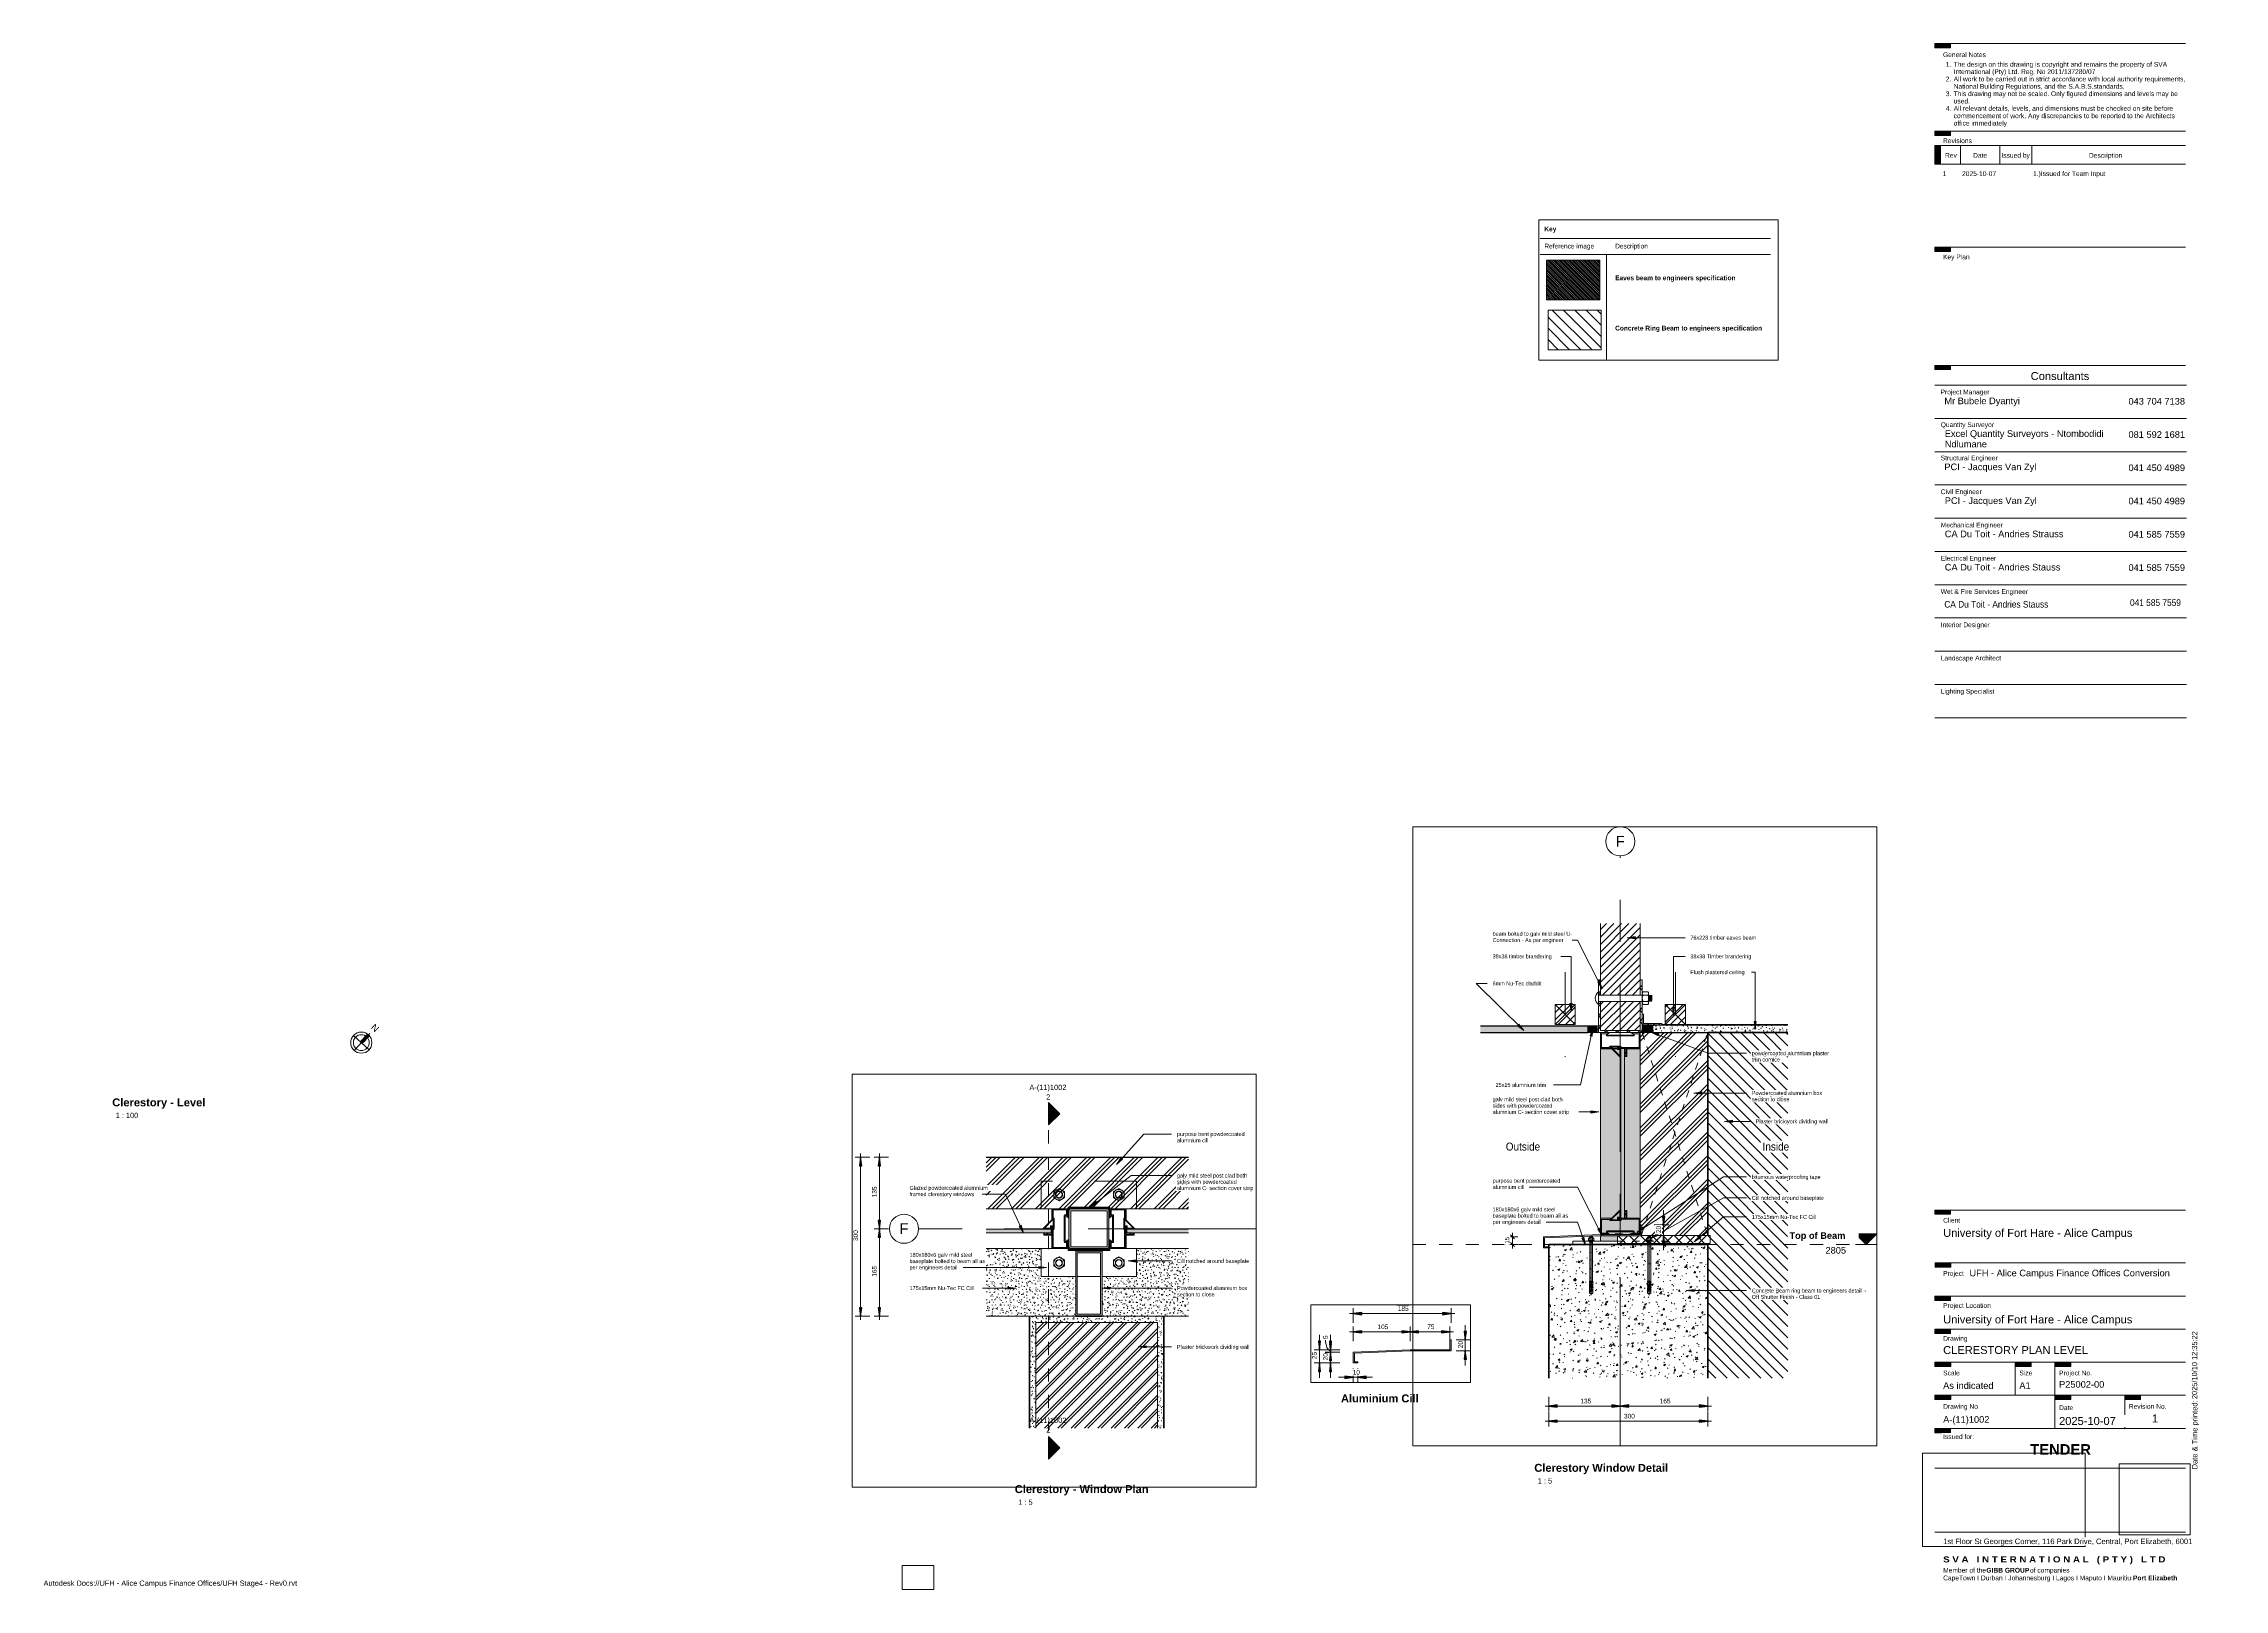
# Paper-space layout 'Layout1' of a CAD drawing. Header units: millimetres. Extents: x -324 to 499, y 0 to 584.
# The model-space entities are those that its viewports show. They can reach past a viewport. Long polylines and large blocks are cut down to what shows.
import ezdxf

# ---------------------------------------------------------------- set-up
doc = ezdxf.new("R2010")
doc.units = ezdxf.units.MM
for name, pattern in [('1000 Dashed', [2, 1, -1]), ('2_ Dash - Stage 2', [3.9688, 2.3813, -1.5875]), ('Aligning Line 1_8_', [6.35, 3.175, -3.175]), ('Dash', [6.35, 3.175, -3.175]), ('Detail Dash', [1.1, 0.55, -0.55]), ('Grid Line', [22.225, 12.7, -3.175, 3.175, -3.175])]:
    doc.linetypes.add(name, pattern=pattern)
for name, color, linetype, lineweight in [('A-ANNO-DIMS', 211, 'Continuous', 5), ('A-ANNO-DIMS-100', 211, 'Continuous', 5), ('A-ANNO-DIMS-5', 211, 'Continuous', 5), ('A-ANNO-NOTE', 131, 'Continuous', 5), ('A-CLNG', 13, 'Continuous', 9), ('A-CLNG-PATT', 13, 'Continuous', 9), ('A-DETL', 90, 'Continuous', 5), ('A-DETL-GENF', 92, 'Continuous', 5), ('A-DETL-GENF-HDLN', 1, 'Dash', 18), ('A-DETL-MEDM', 33, 'Continuous', 35), ('A-DETL-THIN', 151, 'Continuous', 5), ('A-FLOR-LEVL', 51, 'Continuous', 5), ('A-GLAZ', 151, 'Continuous', 9), ('A-GLAZ-CWMG', 51, 'Continuous', 5), ('A-WALL-PATT', 111, 'Continuous', 35), ('G-ANNO-SCHD', 231, 'Continuous', 5), ('G-ANNO-SYMB', 111, 'Continuous', 5), ('G-ANNO-TEXT', 231, 'Continuous', 5), ('G-ANNO-TTLB', 6, 'Continuous', 5), ('G-IMPT', 8, 'Continuous', 18), ('I-WALL', 2, 'Continuous', 9), ('S-COLS', 52, 'Continuous', 5), ('S-FSTN', 2, 'Continuous', 5), ('S-GRID', 1, 'Continuous', 5), ('S-GRID-IDEN', 1, 'Continuous', 5)]:
    doc.layers.add(name, color=color, linetype=linetype, lineweight=lineweight)
doc.layers.add('G-ANNO-NPLT', color=191, linetype='Continuous', plot=False)
doc.styles.add('Arial Black_B', font='ariblk.ttf', dxfattribs={"height": 2.3})
doc.styles.add('Arial_10', font='arial.ttf', dxfattribs={"width": 0.9, "height": 7.5})
doc.styles.add('Arial_11', font='arial.ttf', dxfattribs={"width": 0.9, "height": 8})
doc.styles.add('Arial_12', font='arial.ttf', dxfattribs={"width": 0.8, "height": 8.75})
doc.styles.add('Arial_13', font='arial.ttf', dxfattribs={"width": 0.9, "height": 15})
doc.styles.add('Arial_14', font='arial.ttf', dxfattribs={"height": 10})
doc.styles.add('Arial_15', font='arial.ttf', dxfattribs={"width": 0.9, "height": 180})
doc.styles.add('Arial_16', font='arial.ttf', dxfattribs={"height": 1.8})
doc.styles.add('Arial_17', font='arial.ttf', dxfattribs={"width": 0.85, "height": 2.094159})
doc.styles.add('Arial_18', font='arial.ttf', dxfattribs={"height": 3})
doc.styles.add('Arial_19', font='arial.ttf', dxfattribs={"height": 2.5})
doc.styles.add('Arial_2', font='arial.ttf', dxfattribs={"width": 0.8, "height": 175})
doc.styles.add('Arial_20', font='arial.ttf', dxfattribs={"height": 2})
doc.styles.add('Arial_21', font='arial.ttf', dxfattribs={"width": 0.9, "height": 2.5})
doc.styles.add('Arial_8', font='arial.ttf', dxfattribs={"height": 20})
doc.styles.add('Arial_9', font='arial.ttf', dxfattribs={"height": 12.5})
doc.styles.add('Arial_B', font='arialbd.ttf', dxfattribs={"height": 12.5})
doc.styles.add('Arial_B_1', font='arialbd.ttf', dxfattribs={"width": 0.9, "height": 180})
doc.styles.add('Arial_B_2', font='arialbd.ttf', dxfattribs={"height": 4})
doc.styles.add('Arial_B_3', font='arialbd.ttf', dxfattribs={"height": 1.8})
doc.styles.add('Arial_B_4', font='arialbd.ttf', dxfattribs={"height": 3})
doc.dimstyles.new('SVA_-_1_6mm_Arial', dxfattribs={"dimscale": 304.8, "dimtxt": 8.162075, "dimasz": 0.024606, "dimexe": 0.024606, "dimexo": 0.0625, "dimgap": 0.012303, "dimtad": 1, "dimdec": 0, "dimrnd": 5, "dimzin": 0, "dimdsep": 46, "dimtxsty": 'Arial_11', "dimblk1": 'OBLIQUE', "dimblk2": 'OBLIQUE', "dimsah": 1, "dimcen": 0.09, "dimdle": 0.024606, "dimazin": 0, "dimtfac": 1, "dimtdec": 4, "dimtix": 1, "dimtmove": 0, "dimatfit": 3, "dimfxl": 0.032808, "dimfxlon": 1, "dimtvp": 1, "dimtfill": 1, "dimtolj": 1, "dimtzin": 0, "dimarcsym": 2})
doc.dimstyles.new('SVA_Arc_Length-1_8mm_BLUE', dxfattribs={"dimscale": 304.8, "dimtxt": 178.545395, "dimasz": 0.492126, "dimexe": 0.656168, "dimexo": 0.0625, "dimgap": 0.164042, "dimtad": 1, "dimdec": 0, "dimrnd": 5, "dimzin": 0, "dimdsep": 46, "dimtxsty": 'Arial_2', "dimblk1": 'OBLIQUE', "dimblk2": 'OBLIQUE', "dimsah": 1, "dimcen": 0.09, "dimdle": 0.459318, "dimazin": 0, "dimtfac": 1, "dimtdec": 4, "dimtix": 1, "dimtmove": 0, "dimatfit": 3, "dimfxl": 1.148294, "dimfxlon": 1, "dimtvp": 1, "dimtfill": 1, "dimtolj": 1, "dimtzin": 0, "dimarcsym": 2})
doc.dimstyles.new('SVA_Arc_Length-1_8mm_BLUE_Arrow_1', dxfattribs={"dimscale": 304.8, "dimtxt": 8.92727, "dimasz": 0.052083, "dimexe": 0.032808, "dimexo": 0.0625, "dimgap": 0.008202, "dimtad": 1, "dimdec": 0, "dimrnd": 5, "dimzin": 0, "dimdsep": 46, "dimtxsty": 'Arial_12', "dimsah": 1, "dimcen": 0.09, "dimdle": 0.022966, "dimazin": 0, "dimtfac": 1, "dimtdec": 4, "dimtix": 1, "dimtmove": 0, "dimatfit": 3, "dimfxl": 0.057415, "dimfxlon": 1, "dimtvp": 1, "dimtfill": 1, "dimtolj": 1, "dimtzin": 0, "dimarcsym": 2})
doc.dimstyles.new('SVA_Arc_Length-1_8mm_BLUE_Arrow_2', dxfattribs={"dimscale": 304.8, "dimtxt": 8.92727, "dimasz": 0.052083, "dimexe": 0.032808, "dimexo": 0.0625, "dimgap": 0.008202, "dimtad": 1, "dimdec": 0, "dimrnd": 5, "dimzin": 0, "dimdsep": 46, "dimtxsty": 'Arial_12', "dimsah": 1, "dimcen": 0.09, "dimdle": 0.022966, "dimazin": 0, "dimtfac": 1, "dimtdec": 4, "dimtix": 1, "dimtmove": 1, "dimatfit": 3, "dimfxl": 0.057415, "dimfxlon": 1, "dimtvp": 1, "dimtfill": 1, "dimtolj": 1, "dimtzin": 0, "dimarcsym": 2})
picture_1 = doc.add_image_def('image1.png', size_in_pixel=(300, 300))
picture_2 = doc.add_image_def('image2.jpg', size_in_pixel=(2000, 1147))
pattern_1 = [(45, (-870.233, 2197.53), (-7.07107, 7.07107), [])]
pattern_2 = [(45, (9050.392, 2197.53), (-10.6066, 10.6066), []), (135, (9050.392, 2197.53), (-10.6066, -10.6066), [])]
pattern_3 = [(0, (20140.6963, 0), (20.32, 5.08), [1.676, -13.564, 1.676, -13.564, -81.28]), (0, (20140.6963, 0), (20.32, 5.08), [-30.48, 1.676, -28.804, 1.676, -13.564, -35.56]), (0, (20140.6963, 0), (20.32, 5.08), [-76.2, 1.676, -8.484, 1.676, -23.724]), (120, (20148.3163, 2.54), (-14.559409, 15.0576362), [1.676, -13.564, 1.676, -13.564, -81.28]), (120, (20148.3163, 2.54), (-14.559409, 15.0576362), [-30.48, 1.676, -28.804, 1.676, -13.564, -35.56]), (120, (20148.3163, 2.54), (-14.559409, 15.0576362), [-76.2, 1.676, -8.484, 1.676, -23.724]), (240, (20150.8563, 12.7), (-5.760591, -20.1376362), [1.676, -13.564, 1.676, -13.564, -81.28]), (240, (20150.8563, 12.7), (-5.760591, -20.1376362), [-30.48, 1.676, -28.804, 1.676, -13.564, -35.56]), (240, (20150.8563, 12.7), (-5.760591, -20.1376362), [-76.2, 1.676, -8.484, 1.676, -23.724])]

# ---------------------------------------------------------------- blocks, each defined once
blk = doc.blocks.new('SVA_A1 Technical Side Title - A1 Default-1456030-CLERESTORY PLAN LEVEL')
at = {"layer": 'G-ANNO-TTLB'}
for points in [[(390.1, 584), (396.02, 584), (396.02, 582.4), (390.1, 582.4)], [(390.1, 550.88), (396.02, 550.88), (396.02, 549.28), (390.1, 549.28)], [(390.1, 545.46), (392.2, 545.46), (392.2, 538.44), (390.1, 538.44)], [(390.1, 507.06), (396.02, 507.06), (396.02, 505.44), (390.1, 505.44)], [(390.1, 462.44), (396.02, 462.44), (396.02, 460.84), (390.1, 460.84)], [(390.1, 143.33), (396.02, 143.33), (396.02, 141.7), (390.1, 141.7)], [(390.19, 123.33), (396.1, 123.33), (396.1, 121.7), (390.19, 121.7)], [(390.1, 110.83), (396.02, 110.83), (396.02, 109.2), (390.1, 109.2)], [(390.1, 98.33), (396.02, 98.33), (396.02, 96.7), (390.1, 96.7)], [(390.1, 85.83), (396.1, 85.83), (396.1, 84.2), (390.1, 84.2)], [(420.42, 85.83), (426.42, 85.83), (426.42, 84.2), (420.42, 84.2)], [(435.42, 85.83), (441.42, 85.83), (441.42, 84.2), (435.42, 84.2)], [(390.1, 73.33), (396.1, 73.33), (396.1, 71.7), (390.1, 71.7)], [(435.42, 73.33), (441.42, 73.33), (441.42, 71.7), (435.42, 71.7)], [(461.83, 73.33), (467.83, 73.33), (467.83, 71.7), (461.83, 71.7)], [(390.1, 60.83), (396.02, 60.83), (396.02, 59.2), (390.1, 59.2)]]:
    blk.add_hatch(color=256, dxfattribs=at).paths.add_polyline_path(points)
for p, q in [((390.1, 584), (484.81, 584)), ((484.81, 584), (390.1, 584)), ((390.1, 584), (390.1, 582.4)), ((396.02, 584), (390.1, 584)), ((390.1, 582.4), (396.02, 582.4)), ((396.02, 582.4), (396.02, 584)), ((390.1, 550.88), (484.81, 550.88)), ((390.1, 550.88), (390.1, 549.28)), ((396.02, 550.88), (390.1, 550.88)), ((390.1, 549.28), (396.02, 549.28)), ((390.1, 545.46), (392.2, 545.46)), ((390.1, 545.46), (390.1, 538.44)), ((392.2, 545.46), (390.1, 545.46)), ((392.2, 545.46), (392.2, 538.44)), ((392.2, 545.46), (484.81, 545.46)), ((392.2, 538.44), (392.2, 545.46)), ((396.02, 549.28), (396.02, 550.88)), ((399.84, 538.44), (399.84, 545.46)), ((414.7, 538.44), (414.7, 545.46)), ((426.77, 538.44), (426.77, 545.46)), ((392.2, 538.44), (390.1, 538.44)), ((390.1, 538.44), (392.2, 538.44)), ((392.2, 538.44), (484.81, 538.44)), ((484.81, 507.06), (390.1, 507.06)), ((390.1, 507.06), (390.1, 505.44)), ((396.02, 507.06), (390.1, 507.06)), ((390.1, 505.44), (396.02, 505.44)), ((390.1, 505.44), (396.02, 505.44)), ((396.02, 505.44), (396.02, 507.06)), ((396.02, 505.44), (396.02, 507.06)), ((390.1, 462.44), (484.81, 462.44)), ((390.1, 462.44), (390.1, 460.84)), ((396.02, 462.44), (390.1, 462.44)), ((396.02, 460.84), (396.02, 462.44)), ((390.1, 460.84), (396.02, 460.84)), ((390.1, 454.96), (485.1, 454.96)), ((390.1, 442.4), (485.1, 442.4)), ((390.1, 429.83), (485.1, 429.83)), ((390.1, 417.27), (485.1, 417.27)), ((390.1, 404.7), (485.1, 404.7)), ((390.1, 392.14), (485.1, 392.14)), ((390.1, 379.57), (485.1, 379.57)), ((390.1, 367.01), (485.1, 367.01)), ((390.1, 354.44), (485.1, 354.44)), ((390.1, 341.88), (485.1, 341.88)), ((485.1, 329.31), (390.1, 329.31)), ((390.1, 329.31), (485.1, 329.31)), ((484.81, 143.33), (390.1, 143.33)), ((390.1, 143.33), (390.1, 141.7)), ((396.02, 143.33), (390.1, 143.33)), ((390.1, 141.7), (396.02, 141.7)), ((390.1, 141.7), (396.02, 141.7)), ((396.02, 141.7), (396.02, 143.33)), ((396.02, 141.7), (396.02, 143.33)), ((390.1, 123.33), (484.81, 123.33)), ((390.1, 121.7), (396.02, 121.7)), ((390.19, 123.33), (390.19, 121.7)), ((396.1, 123.33), (390.19, 123.33)), ((390.19, 121.7), (396.1, 121.7)), ((396.02, 121.7), (396.02, 123.33)), ((396.1, 121.7), (396.1, 123.33)), ((390.1, 110.83), (484.81, 110.83)), ((390.1, 110.83), (390.1, 109.2)), ((396.02, 110.83), (390.1, 110.83)), ((390.1, 109.2), (396.02, 109.2)), ((390.1, 109.2), (396.02, 109.2)), ((396.02, 109.2), (396.02, 110.83)), ((396.02, 109.2), (396.02, 110.83)), ((390.1, 98.33), (484.81, 98.33)), ((390.1, 98.33), (390.1, 96.7)), ((396.02, 98.33), (390.1, 98.33)), ((390.1, 96.7), (396.02, 96.7)), ((390.1, 96.7), (396.02, 96.7)), ((396.02, 96.7), (396.02, 98.33)), ((396.02, 96.7), (396.02, 98.33)), ((390.1, 85.83), (484.81, 85.83)), ((390.1, 85.83), (390.1, 84.2)), ((396.1, 85.83), (390.1, 85.83)), ((390.1, 84.2), (396.1, 84.2)), ((390.1, 84.2), (396.1, 84.2)), ((396.1, 84.2), (396.1, 85.83)), ((396.1, 84.2), (396.1, 85.83)), ((420.42, 73.33), (420.42, 85.83)), ((420.42, 85.83), (420.42, 84.2)), ((426.42, 85.83), (420.42, 85.83)), ((420.42, 84.2), (426.42, 84.2)), ((420.42, 84.2), (426.42, 84.2)), ((426.42, 84.2), (426.42, 85.83)), ((426.42, 84.2), (426.42, 85.83)), ((435.42, 60.83), (435.42, 85.83)), ((435.42, 85.83), (435.42, 84.2)), ((441.42, 85.83), (435.42, 85.83)), ((435.42, 84.2), (441.42, 84.2)), ((435.42, 84.2), (441.42, 84.2)), ((441.42, 84.2), (441.42, 85.83)), ((441.42, 84.2), (441.42, 85.83)), ((390.1, 73.33), (484.81, 73.33)), ((390.1, 73.33), (390.1, 71.7)), ((396.1, 73.33), (390.1, 73.33)), ((390.1, 71.7), (396.1, 71.7)), ((390.1, 71.7), (396.1, 71.7)), ((396.1, 71.7), (396.1, 73.33)), ((396.1, 71.7), (396.1, 73.33)), ((435.42, 73.33), (435.42, 71.7)), ((441.42, 73.33), (435.42, 73.33)), ((435.42, 71.7), (441.42, 71.7)), ((435.42, 71.7), (441.42, 71.7)), ((441.42, 71.7), (441.42, 73.33)), ((441.42, 71.7), (441.42, 73.33)), ((461.83, 60.83), (461.83, 73.33)), ((461.83, 73.33), (461.83, 71.7)), ((467.83, 73.33), (461.83, 73.33)), ((461.83, 71.7), (467.83, 71.7)), ((461.83, 71.7), (467.83, 71.7)), ((467.83, 71.7), (467.83, 73.33)), ((467.83, 71.7), (467.83, 73.33)), ((484.81, 60.83), (390.1, 60.83)), ((390.1, 60.83), (390.1, 59.2)), ((396.02, 60.83), (390.1, 60.83)), ((390.1, 59.2), (396.02, 59.2)), ((390.1, 59.2), (396.02, 59.2)), ((396.02, 59.2), (396.02, 60.83)), ((396.02, 59.2), (396.02, 60.83)), ((390.1, 45.83), (484.81, 45.83)), ((390.1, 21.59), (484.81, 21.59))]:
    blk.add_line(p, q, dxfattribs=at)
at = {"layer": 'G-ANNO-TTLB', "insert": (394.23, 577.07), "char_height": 1.8, "width": 3.6087, "attachment_point": 1, "style": 'Arial_16', "bg_fill": 3, "box_fill_scale": 1.25, "bg_fill_color": 256, "bg_fill_true_color": 13158600, "bg_fill_transparency": 0}
blk.add_mtext('1.', dxfattribs=at)
at = {"layer": 'G-ANNO-TTLB', "attachment_point": 1}
for s, insert, char_height, width, style in [('Consultants', (426.31, 459.91), 3, 27.2574, 'Arial_18'), ('TENDER', (426.1, 54.88), 4, 27.9789, 'Arial_B_2'), ('S V A   I N T E R N A T I O N A L   ( P T Y )   L T D ', (393.23, 12.48), 2.3, 102.9367, 'Arial Black_B')]:
    blk.add_mtext(s, dxfattribs=dict(at, insert=insert, char_height=char_height, width=width, style=style))
at = {"layer": 'G-ANNO-TTLB'}
image = blk.add_image(picture_2, insert=(385.48, 16.26), size_in_units=(61.42, 35.22), dxfattribs=at)
image.dxf.flags = 7
image = blk.add_image(picture_1, insert=(459.72, 20.59), size_in_units=(26.84, 26.84), dxfattribs=at)
image.dxf.flags = 7
at = {"layer": 'G-ANNO-TTLB', "attachment_point": 1, "bg_fill": 3, "box_fill_scale": 1.25, "bg_fill_color": 256, "bg_fill_true_color": 13158600, "bg_fill_transparency": 0}
for s, insert, char_height, width, style in [('2.', (394.23, 571.52), 1.8, 3.6087, 'Arial_16'), ('Key Plan', (393.18, 504.32), 1.8, 11.6245, 'Arial_16'), ('Project Manager', (392.26, 453.28), 1.8, 21.7257, 'Arial_16'), ('Quantity Surveyor', (392.32, 440.92), 1.8, 23.2489, 'Arial_16'), ('Structural Engineer', (392.32, 428.36), 1.8, 25.173, 'Arial_16'), ('Civil Engineer', (392.32, 415.59), 1.8, 17.7975, 'Arial_16'), ('Mechanical Engineer', (392.32, 403.02), 1.8, 27.4177, 'Arial_16'), ('Electrical Engineer', (392.32, 390.46), 1.8, 24.2911, 'Arial_16'), ('Wet & Fire Services Engineer', (392.32, 377.89), 1.8, 38.481, 'Arial_16'), ('Interior Designer', (392.32, 365.33), 1.8, 21.4852, 'Arial_16'), ('Landscape Architect', (392.32, 352.76), 1.8, 26.7764, 'Arial_16'), ('Lighting Specialist', (392.32, 340.2), 1.8, 23.4894, 'Arial_16'), ('Client', (393.23, 140.35), 1.8, 7.3755, 'Arial_16'), ('Project', (393.23, 120.26), 1.8, 9.2996, 'Arial_16'), ('Project Location', (393.23, 108.15), 1.8, 21.3249, 'Arial_16'), ('Drawing', (393.23, 95.72), 1.8, 10.8228, 'Arial_16'), ('Scale', (393.23, 82.66), 1.8, 7.2954, 'Arial_16'), ('Size', (422.02, 82.66), 1.8, 5.6118, 'Arial_16'), ('Project No.', (437.02, 82.66), 1.8, 14.751, 'Arial_16'), ('Drawing No.', (393.23, 70.02), 1.8, 16.2743, 'Arial_16'), ('Date', (437.02, 69.53), 1.8, 6.173, 'Arial_16'), ('Revision No.', (463.37, 70.02), 1.8, 16.5148, 'Arial_16'), ('Issued for:', (393.18, 58.62), 1.8, 13.6287, 'Arial_16'), ('1st Floor St Georges Corner, 116 Park Drive, Central, Port Elizabeth, 6001', (393.23, 19.2), 2.0942, 101.9426, 'Arial_17'), ('Member of the ', (393.23, 8.14), 1.8, 19.8017, 'Arial_16')]:
    blk.add_mtext(s, dxfattribs=dict(at, insert=insert, char_height=char_height, width=width, style=style))
at = {"layer": 'G-ANNO-TTLB', "insert": (487.21, 45.33), "char_height": 2.0942, "width": 28.3477, "attachment_point": 1, "rotation": 90, "style": 'Arial_17', "bg_fill": 3, "box_fill_scale": 1.25, "bg_fill_color": 256, "bg_fill_true_color": 13158600, "bg_fill_transparency": 0}
blk.add_mtext('Date & Time printed:', dxfattribs=at)
at = {"layer": 'G-ANNO-TTLB', "char_height": 1.8, "attachment_point": 1, "bg_fill": 3, "box_fill_scale": 1.25, "bg_fill_color": 256, "bg_fill_true_color": 13158600, "bg_fill_transparency": 0}
for s, insert, width, style in [('The design on this drawing is copyright and remains the property of SVA ', (397.21, 577.07), 95, 'Arial_16'), ('3.', (394.23, 565.96), 3.6087, 'Arial_16'), ('GIBB GROUP ', (409.56, 8.14), 19.962, 'Arial_B_3')]:
    blk.add_mtext(s, dxfattribs=dict(at, insert=insert, width=width, style=style))
at = {"layer": 'G-ANNO-TTLB', "char_height": 1.8, "attachment_point": 1, "style": 'Arial_16', "bg_fill": 3, "box_fill_scale": 1.25, "bg_fill_color": 256, "bg_fill_true_color": 13158600, "bg_fill_transparency": 0}
for s, insert, width in [('International (Pty) Ltd. Reg. No 2011/137280/07', (397.21, 574.3), 62.9325), ('4.', (394.23, 560.41), 3.6087), ('of companies', (426.03, 8.14), 17.557)]:
    blk.add_mtext(s, dxfattribs=dict(at, insert=insert, width=width))
for s, insert, width in [('General Notes', (393.18, 580.7), 18.8397), ('All work to be carried out in strict accordance with local authority requirements, ', (397.21, 571.52), 101.8143), ('CapeTown I Durban I Johannesburg I Lagos I Maputo I Mauritius I ', (393.23, 5.23), 86.9029)]:
    blk.add_mtext(s, dxfattribs=dict(at, insert=insert, width=width))
at = {"layer": 'G-ANNO-TTLB', "char_height": 1.8, "attachment_point": 1, "bg_fill": 3, "box_fill_scale": 1.25, "bg_fill_color": 256, "bg_fill_true_color": 13158600, "bg_fill_transparency": 0}
for s, insert, width, style in [('National Building Regulations, and the S.A.B.S.standards.', (397.21, 568.74), 75.3586, 'Arial_16'), ('Port Elizabeth ', (464.93, 5.23), 20.6034, 'Arial_B_3')]:
    blk.add_mtext(s, dxfattribs=dict(at, insert=insert, width=width, style=style))
at = {"layer": 'G-ANNO-TTLB', "insert": (397.21, 565.96), "char_height": 1.8, "width": 99.0084, "attachment_point": 1, "style": 'Arial_16', "bg_fill": 3, "box_fill_scale": 1.25, "bg_fill_color": 256, "bg_fill_true_color": 13158600, "bg_fill_transparency": 0}
blk.add_mtext('This drawing may not be scaled. Only figured dimensions and levels may be ', dxfattribs=at)
at = {"layer": 'G-ANNO-TTLB', "insert": (397.21, 563.18), "char_height": 1.8, "width": 7.2152, "attachment_point": 1, "style": 'Arial_16', "bg_fill": 3, "box_fill_scale": 1.25, "bg_fill_color": 256, "bg_fill_true_color": 13158600, "bg_fill_transparency": 0}
blk.add_mtext('used.', dxfattribs=at)
at = {"layer": 'G-ANNO-TTLB', "insert": (397.21, 560.41), "char_height": 1.8, "width": 96.6835, "attachment_point": 1, "style": 'Arial_16', "bg_fill": 3, "box_fill_scale": 1.25, "bg_fill_color": 256, "bg_fill_true_color": 13158600, "bg_fill_transparency": 0}
blk.add_mtext('All relevant details, levels, and dimensions must be checked on site before ', dxfattribs=at)
at = {"layer": 'G-ANNO-TTLB', "insert": (397.21, 557.63), "char_height": 1.8, "width": 98.7679, "attachment_point": 1, "style": 'Arial_16', "bg_fill": 3, "box_fill_scale": 1.25, "bg_fill_color": 256, "bg_fill_true_color": 13158600, "bg_fill_transparency": 0}
blk.add_mtext('commencement of work. Any discrepancies to be reported to the Architects ', dxfattribs=at)
at = {"layer": 'G-ANNO-TTLB', "insert": (397.21, 554.85), "char_height": 1.8, "width": 23.0886, "attachment_point": 1, "style": 'Arial_16', "bg_fill": 3, "box_fill_scale": 1.25, "bg_fill_color": 256, "bg_fill_true_color": 13158600, "bg_fill_transparency": 0}
blk.add_mtext('office immediately', dxfattribs=at)
at = {"layer": 'G-ANNO-TTLB', "insert": (393.18, 548.2), "char_height": 1.8, "width": 12.5063, "attachment_point": 1, "style": 'Arial_16', "bg_fill": 3, "box_fill_scale": 1.25, "bg_fill_color": 256, "bg_fill_true_color": 13158600, "bg_fill_transparency": 0}
blk.add_mtext('Revisions', dxfattribs=at)
blk = doc.blocks.new('SVA_North Arrow small - North Arrow-603845-CLERESTORY PLAN LEVEL')
at = {"layer": 'A-ANNO-NOTE'}
h = blk.add_hatch(color=256, dxfattribs=at)
edge = h.paths.add_edge_path()
edge.add_line((0.5, -14.97), (-0.5, -14.97))
edge.add_line((-0.5, -14.97), (-0.5, -11.03))
edge.add_arc((0.05, -18.01), 7, 86.32148, 94.51379, ccw=False)
edge.add_line((0.5, -11.03), (0.5, -14.97))
for p, q in [((-4, -14.97), (4, -14.97)), ((-4, -14.97), (4, -14.97)), ((-0.5, -11.03), (-0.5, -14.97)), ((-0.5, -14.97), (0.5, -14.97)), ((0, -10.19), (0, -18.97)), ((0.5, -14.97), (0.5, -11.03))]:
    blk.add_line(p, q, dxfattribs=at)
for radius in [4, 3]:
    blk.add_circle((0, -14.97), radius, dxfattribs=at)
blk.add_arc((0.05, -18.01), 7, 86.32148, 94.51379, dxfattribs=at)
at = {"layer": 'A-ANNO-NOTE', "insert": (-1.26, -6.15), "char_height": 2.5, "width": 3.0464, "attachment_point": 1, "style": 'Arial_19', "bg_fill": 3, "box_fill_scale": 1.25, "bg_fill_color": 256, "bg_fill_true_color": 13158600, "bg_fill_transparency": 0}
blk.add_mtext('N', dxfattribs=at)
blk = doc.blocks.new('Structural Connections 1 - Structural Connections 1-1359859-Clerestory Window Detail')
at = {"layer": 'S-FSTN', "lineweight": 18}
h = blk.add_hatch(dxfattribs=at)
h.set_pattern_fill('FP_29', color=256, style=0, pattern_type=2)
h.set_pattern_definition(pattern_1)
h.paths.add_polyline_path([(-932.6, 3209), (-858.8, 3209), (-858.8, 3264), (-933.8, 3264), (-933.8, 3209)])
h.paths.add_polyline_path([(-933.8, 3276), (-858.8, 3276), (-858.8, 3410.9), (-933.8, 3410.9), (-933.8, 3284)])
for p, q in [((-933.8, 3410.9), (-933.8, 3305)), ((-858.8, 3305), (-858.8, 3410.9))]:
    blk.add_line(p, q, dxfattribs=at)
blk = doc.blocks.new('Rectangular Mullion - 30x75-1463164-Clerestory Window Detail')
at = {"layer": 'A-GLAZ-CWMG', "lineweight": 25}
for p, q in [((-934, 3205), (-934, 3175)), ((-859, 3175), (-859, 3205)), ((-934, 3175), (-912.6, 3175)), ((-910.9, 3175), (-901.5, 3175)), ((-900.8, 3175), (-895.3, 3175)), ((-888.5, 3175), (-859, 3175))]:
    blk.add_line(p, q, dxfattribs=at)
blk = doc.blocks.new('Rectangular Mullion - 30x75-1460576-Clerestory Window Detail')
at = {"layer": 'A-GLAZ-CWMG', "lineweight": 18}
h = blk.add_hatch(color=10, dxfattribs=at)
h.paths.add_polyline_path([(-911.6, 2811), (-901.5, 2811), (-901.5, 2821.5), (-934, 2821.5), (-934, 2811), (-933.8, 2811)])
h.paths.add_polyline_path([(-934, 2823.5), (-933.8, 2823.5), (-859, 2823.5), (-859, 3175), (-888.5, 3175), (-888.5, 2854.3), (-895.3, 2854.3), (-895.3, 3175), (-900.8, 3175), (-900.8, 3174), (-895.9, 3174), (-895.9, 3158.3), (-912.6, 3175), (-934, 3175), (-934, 2823.5)])
h.paths.add_polyline_path([(-897.4, 2851.8), (-901.6, 2851.8), (-901.5, 2856.3), (-897.1, 2856.3), (-897.1, 2868.1), (-912.7, 2852.5), (-913.6, 2852.5), (-913.6, 2853.3), (-895.9, 2871), (-895.9, 2855.3), (-900.8, 2855.3), (-900.8, 2852.7), (-897.4, 2852.7), (-897.4, 2852.5)])
h.paths.add_polyline_path([(-897.1, 3161.1), (-897.1, 3173), (-901.5, 3173), (-901.5, 3175), (-910.9, 3175), (-900.8, 3164.8)])
for p, q in [((-934, 2823.5), (-934, 3175)), ((-859, 2823.5), (-859, 3175)), ((-934, 2811), (-934, 2821.5))]:
    blk.add_line(p, q, dxfattribs=at)
blk = doc.blocks.new('Windows 1 - Windows 1-1464804-Clerestory Window Detail')
at = {"layer": 'A-GLAZ', "lineweight": 18}
for p, q in [((-901.5, 2811), (-986.3, 2811)), ((-986.3, 2811), (-986.3, 2805)), ((-986.3, 2805), (-806.3, 2805)), ((-806.3, 2805), (-806.3, 2806.9))]:
    blk.add_line(p, q, dxfattribs=at)
blk = doc.blocks.new('Clip44 - SC15 edge Mullion_dwg-1463613-Clerestory Window Detail')
at = {"layer": 'G-IMPT'}
for p, q in [((-887.5, 2867.3), (-887.5, 2869)), ((-887.2, 2869.3), (-884.6, 2869.3)), ((-886.8, 2867), (-887.2, 2867)), ((-887.5, 2862.6), (-887.5, 2863.6)), ((-887.2, 2863.9), (-886.8, 2863.9)), ((-886.3, 2861.6), (-886.5, 2861.6)), ((-886.1, 2854.6), (-886.1, 2861.4)), ((-933.8, 2824.6), (-933.8, 2854)), ((-933.5, 2854.3), (-913.6, 2854.3)), ((-895.9, 2849.9), (-915.2, 2849.9)), ((-914.8, 2852.9), (-914.8, 2852)), ((-913.6, 2853.3), (-914.6, 2853.2)), ((-913.3, 2854), (-913.3, 2853.6)), ((-899.3, 2853.6), (-899.3, 2854)), ((-896.6, 2853.1), (-899.1, 2853.3)), ((-899, 2854.3), (-895.3, 2854.3)), ((-896.3, 2852), (-896.3, 2852.8)), ((-888.5, 2854.3), (-886.4, 2854.3)), ((-884, 2854.3), (-859.1, 2854.3)), ((-858.8, 2854), (-858.8, 2841.9)), ((-918.6, 2824.3), (-933.5, 2824.3)), ((-922.6, 2826.6), (-922.6, 2829.2)), ((-921.2, 2830.6), (-871.4, 2830.6)), ((-920.8, 2828.5), (-920.8, 2826.1)), ((-872.1, 2828.8), (-920.5, 2828.8)), ((-920.5, 2825.8), (-918.6, 2825.8)), ((-918.3, 2825.5), (-918.3, 2824.6)), ((-874.3, 2824.6), (-874.3, 2825.5)), ((-874, 2825.8), (-872.1, 2825.8)), ((-859.1, 2824.3), (-874, 2824.3)), ((-871.8, 2826.1), (-871.8, 2828.5)), ((-870, 2829.2), (-870, 2826.6))]:
    blk.add_line(p, q, dxfattribs=at)
at = {"layer": 'G-IMPT', "flags": 128}
for points in [[(-886.5, 2863.6), (-886.5, 2862.8), (-885.3, 2862.8), (-885.3, 2868.1), (-886.5, 2868.1), (-886.5, 2867.3)], [(-884.3, 2869), (-884.3, 2863.1), (-884.3, 2856.8), (-884.3, 2854.6)], [(-916.6, 2851.3), (-916.6, 2852.3), (-931.8, 2852.3), (-931.8, 2826.3), (-922.9, 2826.3)], [(-914.5, 2851.7), (-907.8, 2851.7), (-907.3, 2851.2), (-906.8, 2851.7), (-896.6, 2851.7)], [(-869.7, 2826.3), (-860.8, 2826.3), (-860.8, 2852.5), (-884.8, 2852.5), (-885.2, 2852.1), (-885.6, 2852.5), (-894.5, 2852.5), (-894.5, 2851.3)]]:
    blk.add_lwpolyline(points, dxfattribs=at)
at = {"layer": 'G-IMPT'}
for centre, radius, start, end in [((-887.2, 2869), 0.3, 90, 180), ((-887.2, 2867.3), 0.3, 180, 270), ((-886.8, 2867.3), 0.3, 270, 0), ((-884.6, 2869), 0.3, 0, 90), ((-887.2, 2863.6), 0.3, 90, 180), ((-886.5, 2862.6), 1, 180, 270), ((-886.8, 2863.6), 0.3, 360, 90), ((-886.3, 2861.4), 0.2, 0, 90), ((-933.5, 2854), 0.3, 90, 180), ((-915.2, 2851.3), 1.4, 180, 270), ((-914.5, 2852.9), 0.3, 95, 180), ((-914.5, 2852), 0.3, 180, 270), ((-913.6, 2854), 0.3, 0, 90), ((-913.6, 2853.6), 0.3, 275, 0), ((-899, 2854), 0.3, 90, 180), ((-899, 2853.6), 0.3, 180, 265), ((-896.6, 2852.8), 0.3, 0, 85), ((-896.6, 2852), 0.3, 270, 360), ((-895.9, 2851.3), 1.4, 270, 0), ((-886.4, 2854.6), 0.3, 270, 360), ((-884, 2854.6), 0.3, 180, 270), ((-859.1, 2854), 0.3, 0, 90), ((-933.5, 2824.6), 0.3, 180, 270), ((-922.9, 2826.6), 0.3, 270, 0), ((-921.2, 2829.2), 1.4, 90, 180), ((-920.5, 2828.5), 0.3, 90, 180), ((-920.5, 2826.1), 0.3, 180, 270), ((-918.6, 2825.5), 0.3, 0, 90), ((-918.6, 2824.6), 0.3, 270, 360), ((-874, 2825.5), 0.3, 90, 180), ((-874, 2824.6), 0.3, 180, 270), ((-872.1, 2828.5), 0.3, 0, 90), ((-872.1, 2826.1), 0.3, 270, 0), ((-871.4, 2829.2), 1.4, 360, 90), ((-869.7, 2826.6), 0.3, 180, 270), ((-859.1, 2824.6), 0.3, 270, 360)]:
    blk.add_arc(centre, radius, start, end, dxfattribs=at)
blk = doc.blocks.new('Clip44 - Clip44-1463619-Clerestory Window Detail')
at = {"layer": 'A-DETL-GENF', "lineweight": 18}
for p, q in [((-895.9, 2871), (-913.6, 2853.3)), ((-912.7, 2852.5), (-897.1, 2868.1)), ((-897.1, 2868.1), (-897.1, 2856.3)), ((-895.9, 2855.3), (-895.9, 2871)), ((-901.5, 2856.3), (-901.6, 2851.8)), ((-897.1, 2856.3), (-901.5, 2856.3)), ((-913.6, 2853.3), (-913.6, 2852.5)), ((-913.6, 2852.5), (-912.7, 2852.5)), ((-901.6, 2851.8), (-897.4, 2851.8)), ((-900.8, 2852.7), (-900.8, 2855.3)), ((-900.8, 2855.3), (-895.9, 2855.3)), ((-897.4, 2852.7), (-900.8, 2852.7)), ((-897.4, 2851.8), (-897.4, 2852.7))]:
    blk.add_line(p, q, dxfattribs=at)
blk.add_blockref('Clip44 - SC15 edge Mullion_dwg-1463613-Clerestory Window Detail', (0, 0))
blk = doc.blocks.new('Clip44 - SC15 edge Mullion_dwg-V91-Clerestory Window Detail')
at = {"layer": 'G-IMPT'}
for p, q in [((-933.8, 3204.7), (-933.8, 3175.3)), ((-918.6, 3205), (-933.5, 3205)), ((-922.6, 3202.7), (-922.6, 3200.1)), ((-921.2, 3198.7), (-871.4, 3198.7)), ((-920.8, 3200.8), (-920.8, 3203.2)), ((-920.5, 3203.5), (-918.6, 3203.5)), ((-872.1, 3200.5), (-920.5, 3200.5)), ((-918.3, 3203.8), (-918.3, 3204.7)), ((-874.3, 3204.7), (-874.3, 3203.8)), ((-859.1, 3205), (-874, 3205)), ((-874, 3203.5), (-872.1, 3203.5)), ((-871.8, 3203.2), (-871.8, 3200.8)), ((-870, 3200.1), (-870, 3202.7)), ((-858.8, 3175.3), (-858.8, 3204.7)), ((-933.5, 3175), (-913.6, 3175)), ((-895.9, 3179.4), (-915.2, 3179.4)), ((-914.8, 3176.4), (-914.8, 3177.3)), ((-913.6, 3176), (-914.6, 3176.1)), ((-913.3, 3175.3), (-913.3, 3175.7)), ((-899.3, 3175.7), (-899.3, 3175.3)), ((-896.6, 3176.2), (-899.1, 3176)), ((-899, 3175), (-895.3, 3175)), ((-896.3, 3177.3), (-896.3, 3176.5)), ((-888.5, 3175), (-886.4, 3175)), ((-886.1, 3174.7), (-886.1, 3167.9)), ((-884, 3175), (-859.1, 3175)), ((-887.5, 3166.7), (-887.5, 3165.7)), ((-887.2, 3165.4), (-886.8, 3165.4)), ((-886.3, 3167.7), (-886.5, 3167.7)), ((-887.5, 3162), (-887.5, 3160.3)), ((-886.8, 3162.3), (-887.2, 3162.3)), ((-887.2, 3160), (-884.6, 3160))]:
    blk.add_line(p, q, dxfattribs=at)
at = {"layer": 'G-IMPT', "flags": 128}
for points in [[(-916.6, 3178), (-916.6, 3177), (-931.8, 3177), (-931.8, 3203), (-922.9, 3203)], [(-869.7, 3203), (-860.8, 3203), (-860.8, 3176.8), (-884.8, 3176.8), (-885.2, 3177.2), (-885.6, 3176.8), (-894.5, 3176.8), (-894.5, 3178)], [(-914.5, 3177.6), (-907.8, 3177.6), (-907.3, 3178.1), (-906.8, 3177.6), (-896.6, 3177.6)], [(-884.3, 3160.3), (-884.3, 3166.2), (-884.3, 3172.5), (-884.3, 3174.7)], [(-886.5, 3165.7), (-886.5, 3166.5), (-885.3, 3166.5), (-885.3, 3161.2), (-886.5, 3161.2), (-886.5, 3162)]]:
    blk.add_lwpolyline(points, dxfattribs=at)
at = {"layer": 'G-IMPT'}
for centre, radius, start, end in [((-933.5, 3204.7), 0.3, 90, 180), ((-922.9, 3202.7), 0.3, 360, 90), ((-921.2, 3200.1), 1.4, 180, 270), ((-920.5, 3203.2), 0.3, 90, 180), ((-920.5, 3200.8), 0.3, 180, 270), ((-918.6, 3204.7), 0.3, 0, 90), ((-918.6, 3203.8), 0.3, 270, 360), ((-874, 3204.7), 0.3, 90, 180), ((-874, 3203.8), 0.3, 180, 270), ((-872.1, 3203.2), 0.3, 0, 90), ((-872.1, 3200.8), 0.3, 270, 360), ((-871.4, 3200.1), 1.4, 270, 0), ((-869.7, 3202.7), 0.3, 90, 180), ((-859.1, 3204.7), 0.3, 0, 90), ((-933.5, 3175.3), 0.3, 180, 270), ((-915.2, 3178), 1.4, 90, 180), ((-914.5, 3177.3), 0.3, 90, 180), ((-914.5, 3176.4), 0.3, 180, 265), ((-913.6, 3175.7), 0.3, 0, 85), ((-913.6, 3175.3), 0.3, 270, 0), ((-899, 3175.7), 0.3, 95, 180), ((-899, 3175.3), 0.3, 180, 270), ((-896.6, 3177.3), 0.3, 0, 90), ((-896.6, 3176.5), 0.3, 275, 360), ((-895.9, 3178), 1.4, 360, 90), ((-886.4, 3174.7), 0.3, 360, 90), ((-884, 3174.7), 0.3, 90, 180), ((-859.1, 3175.3), 0.3, 270, 360), ((-886.5, 3166.7), 1, 90, 180), ((-887.2, 3165.7), 0.3, 180, 270), ((-886.8, 3165.7), 0.3, 270, 0), ((-886.3, 3167.9), 0.2, 270, 360), ((-887.2, 3162), 0.3, 90, 180), ((-887.2, 3160.3), 0.3, 180, 270), ((-886.8, 3162), 0.3, 360, 90), ((-884.6, 3160.3), 0.3, 270, 360)]:
    blk.add_arc(centre, radius, start, end, dxfattribs=at)
blk = doc.blocks.new('Clip44 - Clip44-1462916-Clerestory Window Detail')
at = {"layer": 'A-DETL-GENF', "lineweight": 18}
h = blk.add_hatch(dxfattribs=at)
h.set_pattern_fill('FP_34', color=256, style=0, pattern_type=2)
h.set_pattern_definition([(0, (-870.233, 2197.53), (0, 25), []), (90, (-870.233, 2197.53), (-25, 2e-15), [])])
h.paths.add_polyline_path([(-895.9, 3158.3), (-895.9, 3174), (-900.8, 3174), (-900.8, 3176.6), (-897.4, 3176.6), (-897.4, 3177.4), (-901.6, 3177.4), (-901.5, 3173), (-897.1, 3173), (-897.1, 3161.1), (-912.7, 3176.8), (-913.6, 3176.8), (-913.6, 3176), (-897.1, 3159.5)])
for p, q in [((-912.7, 3176.8), (-913.6, 3176.8)), ((-913.6, 3176.8), (-913.6, 3176)), ((-913.6, 3176), (-895.9, 3158.3)), ((-897.1, 3161.1), (-912.7, 3176.8)), ((-897.4, 3177.4), (-901.6, 3177.4)), ((-901.6, 3177.4), (-901.5, 3173)), ((-900.8, 3174), (-900.8, 3176.6)), ((-900.8, 3176.6), (-897.4, 3176.6)), ((-897.4, 3176.6), (-897.4, 3177.4)), ((-901.5, 3173), (-897.1, 3173)), ((-895.9, 3174), (-900.8, 3174)), ((-897.1, 3173), (-897.1, 3161.1)), ((-895.9, 3158.3), (-895.9, 3174))]:
    blk.add_line(p, q, dxfattribs=at)
blk.add_blockref('Clip44 - SC15 edge Mullion_dwg-V91-Clerestory Window Detail', (0, 0))
blk = doc.blocks.new('Fastener Side - PVC Sleeve 6x1 - Fixing anchor Long M10 Tip Side_dwg-1468104-Clerestory Window Detail')
at = {"layer": 'G-IMPT'}
for p, q in [((-951.3, 2709.3), (-951.3, 2814.9)), ((-949, 2735.3), (-949, 2733.6)), ((-953.7, 2723.5), (-953.6, 2724.3))]:
    blk.add_line(p, q, dxfattribs=at)
at = {"layer": 'G-IMPT', "flags": 128}
for points in [[(-954.6, 2730.5), (-954.3, 2733), (-954.4, 2735.6), (-948.3, 2735.6), (-948.4, 2733), (-948, 2730.5)], [(-953.7, 2733), (-953.6, 2733.6), (-953.6, 2735.3)], [(-954.4, 2729.3), (-954.3, 2723.6), (-954.6, 2721)], [(-948.3, 2728), (-954.4, 2728), (-954.2, 2729.3)], [(-948.5, 2729.3), (-948.3, 2728), (-948.3, 2726.3), (-954.4, 2726.3), (-954.4, 2728)], [(-953.6, 2733.6), (-949, 2733.6), (-948.9, 2733)], [(-949, 2724.3), (-953.6, 2724.3), (-953.6, 2726)], [(-949, 2726), (-949, 2724.3), (-948.9, 2723.5)], [(-948.3, 2729.3), (-948.4, 2723.6), (-948, 2721)], [(-948.3, 2712.8), (-948.4, 2719.9), (-948.3, 2718.7), (-954.4, 2718.7)], [(-948.3, 2717), (-954.4, 2717), (-954.4, 2718.7), (-954.4, 2719.9), (-954.4, 2712.8), (-951.3, 2711), (-948.3, 2712.8), (-954.4, 2712.8)], [(-948.3, 2718.7), (-948.3, 2717), (-948.7, 2716.6), (-954, 2716.6), (-954.4, 2717)]]:
    blk.add_lwpolyline(points, dxfattribs=at)
for points in [[(-954.8, 2733), (-952.2, 2732.9), (-952.4, 2729.2), (-954.7, 2729.4), (-954.6, 2730.5)], [(-947.9, 2733), (-950.5, 2732.9), (-950.3, 2729.2), (-948, 2729.4), (-948, 2730.5)], [(-954.8, 2723.6), (-952.2, 2723.5), (-952.4, 2719.8), (-954.7, 2719.9), (-954.6, 2721)], [(-947.9, 2723.6), (-950.5, 2723.5), (-950.3, 2719.8), (-948, 2719.9), (-948, 2721)]]:
    blk.add_lwpolyline(points, close=True, dxfattribs=at)
at = {"layer": 'G-IMPT'}
for centre, start, end in [((-953.9, 2735.3), 0, 90), ((-948.7, 2735.3), 90, 180), ((-953.9, 2726), 0, 90), ((-948.7, 2726), 90, 180)]:
    blk.add_arc(centre, 0.304, start, end, dxfattribs=at)
blk = doc.blocks.new('Fastener Side - PVC Sleeve 6x1 - Fixing anchor Long M10 head Side_dwg-1468102-Clerestory Window Detail')
at = {"layer": 'G-IMPT'}
for p, q in [((-954.6, 2812.1), (-954.6, 2811)), ((-953.9, 2819.3), (-953.9, 2817.1)), ((-953.9, 2816.8), (-953.9, 2812.4)), ((-949.1, 2819.9), (-949.1, 2820.9)), ((-948.8, 2817.1), (-948.8, 2819.3)), ((-948.8, 2816.8), (-948.8, 2812.4)), ((-948.1, 2811), (-948.1, 2812.1)), ((-948.3, 2811), (-948.3, 2809.9))]:
    blk.add_line(p, q, dxfattribs=at)
at = {"layer": 'G-IMPT', "flags": 128}
for points in [[(-955.9, 2812.1), (-957, 2812.1), (-957, 2811), (-945.6, 2811), (-945.6, 2812.1), (-946.8, 2812.1)], [(-954.4, 2818.1), (-953.6, 2819.9), (-953.6, 2820.7)], [(-954.4, 2817.1), (-954.4, 2818.1), (-948.3, 2818.1)], [(-953.6, 2819.9), (-949.1, 2819.9), (-948.3, 2818.1), (-948.3, 2817.1)], [(-954.4, 2811), (-954.4, 2809.9), (-954.1, 2808.3), (-948.6, 2808.3)], [(-954.4, 2809.9), (-948.3, 2809.9), (-948.6, 2808.3), (-948.8, 2809.9), (-948.8, 2811)], [(-953.9, 2811), (-953.9, 2809.9), (-954.1, 2808.3)]]:
    blk.add_lwpolyline(points, dxfattribs=at)
blk.add_lwpolyline([(-946.2, 2816.8), (-946.8, 2817.1), (-955.9, 2817.1), (-956.4, 2816.8), (-956.4, 2812.4), (-955.9, 2812.1), (-946.8, 2812.1), (-946.2, 2812.4)], close=True, dxfattribs=at)
at = {"layer": 'G-IMPT'}
for centre, radius, start, end in [((-955.1, 2814.3), 2.82, 63.2888, 116.7112), ((-955.1, 2815), 2.82, 243.2888, 296.7112), ((-951.3, 2806.2), 10.8, 76.4605, 103.5395), ((-951.3, 2823), 10.8, 256.4605, 283.5395), ((-947.5, 2814.3), 2.82, 63.2888, 116.7112), ((-947.5, 2815), 2.82, 243.2888, 296.7112)]:
    blk.add_arc(centre, radius, start, end, dxfattribs=at)
blk = doc.blocks.new('Fastener Side - PVC Sleeve 6x1 - Fastener Side - PVC Sleeve 6x90 2-1468105-Clerestory Window Detail')
at = {"layer": 'A-DETL-GENF', "lineweight": 18}
for p, q in [((-954.1, 2808.3), (-954.1, 2735.6)), ((-948.6, 2808.3), (-948.6, 2735.6))]:
    blk.add_line(p, q, dxfattribs=at)
for name in ['Fastener Side - PVC Sleeve 6x1 - Fixing anchor Long M10 head Side_dwg-1468102-Clerestory Window Detail', 'Fastener Side - PVC Sleeve 6x1 - Fixing anchor Long M10 Tip Side_dwg-1468104-Clerestory Window Detail']:
    blk.add_blockref(name, (0, 0))
blk = doc.blocks.new('Fastener Side - PVC Sleeve 6x1 - Fixing anchor Long M10 head Side_dwg-V92-Clerestory Window Detail')
at = {"layer": 'G-IMPT'}
for p, q in [((-844.9, 2811), (-844.9, 2812.1)), ((-844.2, 2817.1), (-844.2, 2819.3)), ((-844.2, 2816.8), (-844.2, 2812.4)), ((-839.1, 2819.3), (-839.1, 2817.1)), ((-839.1, 2816.8), (-839.1, 2812.4)), ((-838.5, 2812.1), (-838.5, 2811)), ((-844.7, 2811), (-844.7, 2809.9))]:
    blk.add_line(p, q, dxfattribs=at)
at = {"layer": 'G-IMPT', "flags": 128}
for points in [[(-837.1, 2812.1), (-836, 2812.1), (-836, 2811), (-847.4, 2811), (-847.4, 2812.1), (-846.2, 2812.1)], [(-839.4, 2819.9), (-844, 2819.9), (-844.7, 2818.1), (-844.7, 2817.1)], [(-838.6, 2817.1), (-838.6, 2818.1), (-844.7, 2818.1)], [(-844, 2819.9), (-844, 2821), (-843.3, 2821.6), (-840.1, 2821.6), (-839.4, 2821)], [(-838.6, 2818.1), (-839.4, 2819.9), (-839.4, 2821), (-844, 2821)], [(-838.6, 2809.9), (-844.7, 2809.9), (-844.4, 2808.3), (-844.2, 2809.9), (-844.2, 2811)], [(-838.6, 2811), (-838.6, 2809.9), (-838.9, 2808.3), (-844.4, 2808.3)], [(-839.1, 2811), (-839.1, 2809.9), (-838.9, 2808.3)]]:
    blk.add_lwpolyline(points, dxfattribs=at)
blk.add_lwpolyline([(-846.8, 2816.8), (-846.2, 2817.1), (-837.1, 2817.1), (-836.6, 2816.8), (-836.6, 2812.4), (-837.1, 2812.1), (-846.2, 2812.1), (-846.8, 2812.4)], close=True, dxfattribs=at)
at = {"layer": 'G-IMPT'}
for centre, radius, start, end in [((-845.5, 2814.3), 2.82, 63.2888, 116.7112), ((-845.5, 2815), 2.82, 243.2888, 296.7112), ((-841.7, 2806.2), 10.8, 76.4605, 103.5395), ((-841.7, 2823), 10.8, 256.4605, 283.5395), ((-837.9, 2814.3), 2.82, 63.2888, 116.7112), ((-837.9, 2815), 2.82, 243.2888, 296.7112)]:
    blk.add_arc(centre, radius, start, end, dxfattribs=at)
blk = doc.blocks.new('Fastener Side - PVC Sleeve 6x1 - Fastener Side - PVC Sleeve 6x90 2-1468579-Clerestory Window Detail')
at = {"layer": 'A-DETL-GENF', "lineweight": 18}
for p, q in [((-844.4, 2808.3), (-844.4, 2735.6)), ((-838.9, 2808.3), (-838.9, 2735.6))]:
    blk.add_line(p, q, dxfattribs=at)
blk.add_blockref('Fastener Side - PVC Sleeve 6x1 - Fixing anchor Long M10 head Side_dwg-V92-Clerestory Window Detail', (0, 0))
at = {"extrusion": (0, 0, -1), "zscale": -1}
blk.add_blockref('Fastener Side - PVC Sleeve 6x1 - Fixing anchor Long M10 Tip Side_dwg-1468104-Clerestory Window Detail', (1793, 0), dxfattribs=at)
blk = doc.blocks.new('M_Carriage Bolts-Side - M12-1469697-Clerestory Window Detail')
at = {"layer": 'A-DETL-GENF', "lineweight": 18}
for p, q in [((-937.8, 3282), (-937.8, 3270)), ((-937.8, 3276), (-854.8, 3276)), ((-854.8, 3279), (-854.8, 3270)), ((-853.3, 3281.9), (-844.3, 3281.9)), ((-853.3, 3276.1), (-844.3, 3276.1)), ((-842.8, 3270), (-842.8, 3279)), ((-842.1, 3273.3), (-842.8, 3276)), ((-841.3, 3276), (-842.1, 3273.3)), ((-842.1, 3264), (-841.3, 3276)), ((-840.6, 3273.3), (-841.3, 3276)), ((-839.8, 3276), (-840.6, 3273.3)), ((-840.6, 3264), (-839.8, 3276)), ((-839.1, 3273.3), (-839.8, 3276)), ((-838.3, 3276), (-839.1, 3273.3)), ((-839.1, 3264), (-838.3, 3276)), ((-837.6, 3273.3), (-838.3, 3276)), ((-836.8, 3276), (-837.6, 3273.3)), ((-837.6, 3264), (-836.8, 3276)), ((-836.8, 3266.7), (-836.8, 3276)), ((-937.8, 3270), (-937.8, 3258)), ((-937.8, 3264), (-854.8, 3264)), ((-854.8, 3270), (-854.8, 3261)), ((-853.3, 3263.9), (-844.3, 3263.9)), ((-842.8, 3266.7), (-842.1, 3273.3)), ((-842.8, 3261), (-842.8, 3270)), ((-842.8, 3266.7), (-842.1, 3264)), ((-842.1, 3264), (-841.3, 3266.7)), ((-841.3, 3266.7), (-840.6, 3273.3)), ((-841.3, 3266.7), (-840.6, 3264)), ((-840.6, 3264), (-839.8, 3266.7)), ((-839.8, 3266.7), (-839.1, 3273.3)), ((-839.8, 3266.7), (-839.1, 3264)), ((-839.1, 3264), (-838.3, 3266.7)), ((-838.3, 3266.7), (-837.6, 3273.3)), ((-838.3, 3266.7), (-837.6, 3264)), ((-837.6, 3264), (-836.8, 3266.7)), ((-853.3, 3258.1), (-844.3, 3258.1))]:
    blk.add_line(p, q, dxfattribs=at)
for centre, radius, start, end in [((-928.4, 3269.8), 15.4, 127.6782, 179.1917), ((-843.2, 3270), 11.8, 148.8527, 211.1473), ((-851.3, 3279), 3.56, 125.0017, 234.9983), ((-846.4, 3279), 3.56, 305.0017, 54.9983), ((-854.4, 3270), 11.8, 328.8527, 31.1473), ((-928.4, 3270.2), 15.4, 180.8083, 232.3218), ((-851.3, 3261), 3.56, 124.9909, 235.0091), ((-846.4, 3261), 3.56, 304.9909, 55.0091)]:
    blk.add_arc(centre, radius, start, end, dxfattribs=at)
blk = doc.blocks.new('Repeating Detail - Timber _38 x 38_-372870-Clerestory Window Detail')
at = {"layer": 'A-DETL-GENF', "lineweight": 18}
h = blk.add_hatch(dxfattribs=at)
h.set_pattern_fill('FP_29', color=256, style=0, pattern_type=2)
h.set_pattern_definition(pattern_1)
h.paths.add_polyline_path([(-773.4, 3220.5), (-773.4, 3258.5), (-811.4, 3258.5), (-811.4, 3220.5), (-797.7, 3220.5)])
for p, q in [((-773.4, 3258.5), (-811.4, 3258.5)), ((-811.4, 3258.5), (-811.4, 3220.5)), ((-773.4, 3220.5), (-773.4, 3258.5)), ((-811.4, 3220.5), (-773.4, 3220.5))]:
    blk.add_line(p, q, dxfattribs=at)
at = {"layer": 'A-DETL-GENF-HDLN'}
for p, q in [((-792.4, 3319.5), (-792.4, 3159.5)), ((-773.4, 3258.5), (-811.4, 3220.5)), ((-773.4, 3220.5), (-811.4, 3258.5))]:
    blk.add_line(p, q, dxfattribs=at)
blk = doc.blocks.new('Repeating Detail - Timber _38 x 38_-V93-Clerestory Window Detail')
at = {"layer": 'A-DETL-GENF', "lineweight": 18}
h = blk.add_hatch(dxfattribs=at)
h.set_pattern_fill('FP_29', color=256, style=0, pattern_type=2)
h.set_pattern_definition(pattern_1)
h.paths.add_polyline_path([(-1019.3, 3220.5), (-981.3, 3220.5), (-981.3, 3258.5), (-1019.3, 3258.5)])
for p, q in [((-1019.3, 3220.5), (-1019.3, 3258.5)), ((-1019.3, 3258.5), (-981.3, 3258.5)), ((-981.3, 3258.5), (-981.3, 3220.5)), ((-981.3, 3220.5), (-1019.3, 3220.5))]:
    blk.add_line(p, q, dxfattribs=at)
at = {"layer": 'A-DETL-GENF-HDLN'}
for p, q in [((-1000.3, 3319.5), (-1000.3, 3159.5)), ((-1019.3, 3258.5), (-981.3, 3220.5)), ((-1019.3, 3220.5), (-981.3, 3258.5))]:
    blk.add_line(p, q, dxfattribs=at)
blk = doc.blocks.new('Rectangular Mullion - 30x75-1463165-Clerestory - Window Plan')
at = {"layer": 'A-GLAZ-CWMG', "lineweight": 18}
for p, q in [((-10302.2, 934), (-10176.1, 934)), ((-10176.1, 934), (-10176.1, 859)), ((-10198.6, 859), (-10176.1, 859))]:
    blk.add_line(p, q, dxfattribs=at)
blk = doc.blocks.new('Rectangular Mullion - 30x75-V94-Clerestory - Window Plan')
at = {"layer": 'A-GLAZ-CWMG', "lineweight": 18}
for p, q in [((-10041.1, 859), (-10041.1, 934)), ((-10041.1, 934), (-9920.3, 934)), ((-10041.1, 859), (-10018.2, 859))]:
    blk.add_line(p, q, dxfattribs=at)
blk = doc.blocks.new('Windows 1 - Windows 1-1464804-Clerestory - Window Plan')
at = {"layer": 'A-GLAZ', "color": 135, "linetype": 'Aligning Line 1_8_', "lineweight": 18}
for p, q in [((-10018.2, 986.3), (-10198.6, 986.3)), ((-10198.6, 986.3), (-10198.6, 934)), ((-10018.2, 934), (-10018.2, 986.3)), ((-10130.4, 806.3), (-10086.4, 806.3))]:
    blk.add_line(p, q, dxfattribs=at)
blk = doc.blocks.new('Clip44 - SC15 edge Mullion_dwg-1463613-Clerestory - Window Plan')
at = {"layer": 'G-IMPT'}
for p, q in [((2410.5, 1045.5), (2410.5, 1047.2)), ((2410.8, 1047.5), (2413.4, 1047.5)), ((2411.2, 1045.2), (2410.8, 1045.2)), ((2364.5, 1032.5), (2384.4, 1032.5)), ((2399, 1032.5), (2411.6, 1032.5)), ((2410.5, 1040.8), (2410.5, 1041.8)), ((2410.8, 1042.1), (2411.2, 1042.1)), ((2411.7, 1039.8), (2411.5, 1039.8)), ((2411.9, 1032.8), (2411.9, 1039.6)), ((2414, 1032.5), (2438.9, 1032.5)), ((2364.2, 1002.8), (2364.2, 1032.2)), ((2402.1, 1028.1), (2382.8, 1028.1)), ((2383.2, 1031.1), (2383.2, 1030.2)), ((2384.5, 1031.5), (2383.5, 1031.4)), ((2384.7, 1032.2), (2384.7, 1031.8)), ((2398.7, 1031.8), (2398.7, 1032.2)), ((2401.5, 1031.3), (2399, 1031.5)), ((2401.7, 1030.2), (2401.7, 1031)), ((2439.2, 1032.2), (2439.2, 1002.8)), ((2379.4, 1002.5), (2364.5, 1002.5)), ((2375.4, 1004.8), (2375.4, 1007.4)), ((2376.8, 1008.8), (2426.6, 1008.8)), ((2377.2, 1006.7), (2377.2, 1004.3)), ((2425.9, 1007), (2377.5, 1007)), ((2377.5, 1004), (2379.4, 1004)), ((2379.7, 1003.7), (2379.7, 1002.8)), ((2423.7, 1002.8), (2423.7, 1003.7)), ((2424, 1004), (2425.9, 1004)), ((2438.9, 1002.5), (2424, 1002.5)), ((2426.2, 1004.3), (2426.2, 1006.7)), ((2428, 1007.4), (2428, 1004.8))]:
    blk.add_line(p, q, dxfattribs=at)
at = {"layer": 'G-IMPT', "flags": 128}
for points in [[(2411.5, 1041.8), (2411.5, 1041), (2412.7, 1041), (2412.7, 1046.3), (2411.5, 1046.3), (2411.5, 1045.5)], [(2413.7, 1047.2), (2413.7, 1041.3), (2413.7, 1035), (2413.7, 1032.8)], [(2381.4, 1029.5), (2381.4, 1030.5), (2366.2, 1030.5), (2366.2, 1004.5), (2375.1, 1004.5)], [(2383.5, 1029.9), (2390.2, 1029.9), (2390.7, 1029.4), (2391.2, 1029.9), (2401.4, 1029.9)], [(2428.3, 1004.5), (2437.2, 1004.5), (2437.2, 1030.7), (2413.2, 1030.7), (2412.8, 1030.3), (2412.4, 1030.7), (2403.5, 1030.7), (2403.5, 1029.5)]]:
    blk.add_lwpolyline(points, dxfattribs=at)
at = {"layer": 'G-IMPT'}
for centre, radius, start, end in [((2410.8, 1047.2), 0.3, 90, 180), ((2410.8, 1045.5), 0.3, 180, 270), ((2411.2, 1045.5), 0.3, 270, 0), ((2413.4, 1047.2), 0.3, 0, 90), ((2364.5, 1032.2), 0.3, 90, 180), ((2384.4, 1032.2), 0.3, 0, 90), ((2399, 1032.2), 0.3, 90, 180), ((2410.8, 1041.8), 0.3, 90, 180), ((2411.5, 1040.8), 1, 180, 270), ((2411.2, 1041.8), 0.3, 360, 90), ((2411.6, 1032.8), 0.3, 270, 0), ((2411.7, 1039.6), 0.2, 0, 90), ((2414, 1032.8), 0.3, 180, 270), ((2438.9, 1032.2), 0.3, 0, 90), ((2382.8, 1029.5), 1.4, 180, 270), ((2383.5, 1031.1), 0.3, 95, 180), ((2383.5, 1030.2), 0.3, 180, 270), ((2384.4, 1031.8), 0.3, 275, 0), ((2399, 1031.8), 0.3, 180, 265), ((2401.4, 1030.2), 0.3, 270, 360), ((2401.4, 1031), 0.3, 0, 85), ((2402.1, 1029.5), 1.4, 270, 0), ((2364.5, 1002.8), 0.3, 180, 270), ((2375.1, 1004.8), 0.3, 270, 0), ((2376.8, 1007.4), 1.4, 90, 180), ((2377.5, 1006.7), 0.3, 90, 180), ((2377.5, 1004.3), 0.3, 180, 270), ((2379.4, 1003.7), 0.3, 0, 90), ((2379.4, 1002.8), 0.3, 270, 360), ((2424, 1003.7), 0.3, 90, 180), ((2424, 1002.8), 0.3, 180, 270), ((2425.9, 1006.7), 0.3, 0, 90), ((2425.9, 1004.3), 0.3, 270, 0), ((2426.6, 1007.4), 1.4, 360, 90), ((2428.3, 1004.8), 0.3, 180, 270), ((2438.9, 1002.8), 0.3, 270, 360)]:
    blk.add_arc(centre, radius, start, end, dxfattribs=at)
blk = doc.blocks.new('Clip44 - Clip44-1463619-Clerestory - Window Plan')
at = {"layer": 'A-DETL-GENF', "lineweight": 18}
h = blk.add_hatch(dxfattribs=at)
h.set_pattern_fill('FP_38', color=256, style=0, pattern_type=2)
h.set_pattern_definition([(0, (10052.377, -888.635), (0, 25), []), (90, (10052.377, -888.635), (-25, 2e-15), [])])
h.paths.add_polyline_path([(16.3, 7.5), (31, 7.5), (13.3, 25.2), (12.5, 25.2), (12.5, 24.3), (28.1, 8.6), (16.3, 8.6), (16.3, 13), (11.8, 13.2), (11.8, 9), (12.7, 9), (12.7, 12.3), (15.3, 12.3), (15.3, 7.5)])
blk.add_hatch(color=256, dxfattribs=at).paths.add_polyline_path([(14.3, 0), (132, 0), (132, 0.3), (15.5, 0.3), (15.5, 6.8), (14.3, 6.8)])
for p, q in [((13.3, 25.2), (12.5, 25.2)), ((12.5, 25.2), (12.5, 24.3)), ((12.5, 24.3), (28.1, 8.6)), ((31, 7.5), (13.3, 25.2)), ((16.3, 13), (11.8, 13.2)), ((11.8, 13.2), (11.8, 9)), ((12.7, 9), (12.7, 12.3)), ((12.7, 12.3), (15.3, 12.3)), ((15.3, 12.3), (15.3, 7.5)), ((16.3, 8.6), (16.3, 13)), ((11.8, 9), (12.7, 9)), ((15.5, 6.8), (14.3, 6.8)), ((14.3, 6.8), (14.3, 0)), ((14.3, 0), (132, 0)), ((15.3, 7.5), (31, 7.5)), ((28.1, 8.6), (16.3, 8.6))]:
    blk.add_line(p, q, dxfattribs=at)
at = {"rotation": 270.0000000000002}
blk.add_blockref('Clip44 - SC15 edge Mullion_dwg-1463613-Clerestory - Window Plan', (-1018.2, 2409.6), dxfattribs=at)
blk = doc.blocks.new('Clip44 - Clip44-1462916-Clerestory - Window Plan')
at = {"layer": 'A-DETL-GENF', "lineweight": 18}
h = blk.add_hatch(dxfattribs=at)
h.set_pattern_fill('FP_39', color=256, style=0, pattern_type=2)
h.set_pattern_definition([(180, (-10164.398, 888.635), (-3e-15, -25), []), (270, (-10164.398, 888.635), (25, 2e-15), [])])
h.paths.add_polyline_path([(16.3, -7.5), (15.3, -7.5), (15.3, -12.3), (12.7, -12.3), (12.7, -9), (11.8, -9), (11.8, -13.2), (16.3, -13), (16.3, -8.6), (28.1, -8.6), (12.5, -24.3), (12.5, -25.2), (13.3, -25.2), (31, -7.5), (16.6, -7.5)])
blk.add_hatch(color=256, dxfattribs=at).paths.add_polyline_path([(15.5, 0), (14.3, 0), (14.3, -6.8), (15.5, -6.8), (15.5, -0.3), (137.8, -0.3), (137.8, 0), (42.4, 0)])
for p, q in [((137.8, 0), (14.3, 0)), ((14.3, 0), (14.3, -6.8)), ((12.7, -9), (11.8, -9)), ((11.8, -9), (11.8, -13.2)), ((28.1, -8.6), (12.5, -24.3)), ((12.7, -12.3), (12.7, -9)), ((13.3, -25.2), (31, -7.5)), ((14.3, -6.8), (15.5, -6.8)), ((31, -7.5), (15.3, -7.5)), ((15.3, -7.5), (15.3, -12.3)), ((16.3, -13), (16.3, -8.6)), ((16.3, -8.6), (28.1, -8.6)), ((11.8, -13.2), (16.3, -13)), ((15.3, -12.3), (12.7, -12.3)), ((12.5, -24.3), (12.5, -25.2)), ((12.5, -25.2), (13.3, -25.2))]:
    blk.add_line(p, q, dxfattribs=at)
at = {"extrusion": (0, 0, -1), "zscale": -1, "rotation": 90.0000000000002}
blk.add_blockref('Clip44 - SC15 edge Mullion_dwg-1463613-Clerestory - Window Plan', (1018.2, -2409.6), dxfattribs=at)
blk = doc.blocks.new('Nut _Repeating_ - Nut_dwg-372501-Clerestory - Window Plan')
at = {"layer": 'A-DETL-GENF', "color": 253, "linetype": '2_ Dash - Stage 2', "lineweight": 18, "flags": 128}
blk.add_lwpolyline([(2594.2, 1324.3), (2588.4, 1314.3), (2594.2, 1304.3), (2605.8, 1304.3), (2611.5, 1314.3), (2605.8, 1324.3)], close=True, dxfattribs=at)
at = {"layer": 'A-DETL-GENF', "color": 253, "linetype": '2_ Dash - Stage 2', "lineweight": 18}
for radius in [10, 6.5, 6]:
    blk.add_circle((2600, 1314.3), radius, dxfattribs=at)
blk = doc.blocks.new('Nut _Repeating_ - Nut-372884-Clerestory - Window Plan')
at = {"layer": 'A-DETL-GENF', "color": 253, "linetype": '2_ Dash - Stage 2', "lineweight": 18}
for p, q in [((10, 11.5), (0, 5.8)), ((20, 5.8), (10, 11.5)), ((0, 5.8), (0, -5.8)), ((20, -5.8), (20, 5.8)), ((0, -5.8), (10, -11.5)), ((10, -11.5), (20, -5.8))]:
    blk.add_line(p, q, dxfattribs=at)
for radius in [10, 6.5, 6]:
    blk.add_circle((10, 0), radius, dxfattribs=at)
at = {"rotation": 329.9999999998169}
blk.add_blockref('Nut _Repeating_ - Nut_dwg-372501-Clerestory - Window Plan', (-2898.8, 161.7), dxfattribs=at)
blk = doc.blocks.new('Nut _Repeating_ - Nut-1474026-Clerestory - Window Plan')
at = {"layer": 'A-DETL-GENF', "color": 253, "linetype": '2_ Dash - Stage 2', "lineweight": 18}
for p, q in [((0, 5.8), (10, 11.5)), ((10, 11.5), (20, 5.8)), ((0, -5.8), (0, 5.8)), ((20, 5.8), (20, -5.8)), ((10, -11.5), (0, -5.8)), ((20, -5.8), (10, -11.5))]:
    blk.add_line(p, q, dxfattribs=at)
for radius in [10, 6.5, 6]:
    blk.add_circle((10, 0), radius, dxfattribs=at)
at = {"extrusion": (0, 0, -1), "zscale": -1, "rotation": 149.9999999998168}
blk.add_blockref('Nut _Repeating_ - Nut_dwg-372501-Clerestory - Window Plan', (2898.8, -161.7), dxfattribs=at)
blk = doc.blocks.new('Nut _Repeating_ - Nut_dwg-V95-Clerestory - Window Plan')
at = {"layer": 'A-DETL-GENF', "lineweight": 18, "flags": 128}
blk.add_lwpolyline([(2594.2, 1324.3), (2588.4, 1314.3), (2594.2, 1304.3), (2605.8, 1304.3), (2611.5, 1314.3), (2605.8, 1324.3)], close=True, dxfattribs=at)
at = {"layer": 'A-DETL-GENF', "lineweight": 18}
for radius in [10, 6.5, 6]:
    blk.add_circle((2600, 1314.3), radius, dxfattribs=at)
blk = doc.blocks.new('Nut _Repeating_ - Nut-V96-Clerestory - Window Plan')
at = {"layer": 'A-DETL-GENF', "lineweight": 18}
for p, q in [((0, 5.8), (10, 11.5)), ((10, 11.5), (20, 5.8)), ((0, -5.8), (0, 5.8)), ((20, 5.8), (20, -5.8)), ((10, -11.5), (0, -5.8)), ((20, -5.8), (10, -11.5))]:
    blk.add_line(p, q, dxfattribs=at)
for radius in [10, 6.5, 6]:
    blk.add_circle((10, 0), radius, dxfattribs=at)
at = {"extrusion": (0, 0, -1), "zscale": -1, "rotation": 149.9999999998168}
blk.add_blockref('Nut _Repeating_ - Nut_dwg-V95-Clerestory - Window Plan', (2898.8, -161.7), dxfattribs=at)
blk = doc.blocks.new('Nut _Repeating_ - Nut-V97-Clerestory - Window Plan')
at = {"layer": 'A-DETL-GENF', "lineweight": 18}
for p, q in [((10, 11.5), (0, 5.8)), ((20, 5.8), (10, 11.5)), ((0, 5.8), (0, -5.8)), ((20, -5.8), (20, 5.8)), ((0, -5.8), (10, -11.5)), ((10, -11.5), (20, -5.8))]:
    blk.add_line(p, q, dxfattribs=at)
for radius in [10, 6.5, 6]:
    blk.add_circle((10, 0), radius, dxfattribs=at)
at = {"rotation": 329.9999999998169}
blk.add_blockref('Nut _Repeating_ - Nut_dwg-V95-Clerestory - Window Plan', (-2898.8, 161.7), dxfattribs=at)
blk = doc.blocks.new('DIMBLOCK149-Clerestory - Level')
at = {"layer": 'A-ANNO-DIMS-100'}
for p, q in [((135.7, 1036.3), (135.7, -328.2)), ((135.7, 896.3), (-214.3, 896.3)), ((135.7, 896.3), (335.7, 896.3)), ((135.7, -328.2), (-214.3, -328.2)), ((135.7, -328.2), (335.7, -328.2))]:
    blk.add_line(p, q, dxfattribs=at)
at = {"layer": 'A-ANNO-DIMS-100', "lineweight": 25}
for p, q in [((135.7, 896.3), (60.7, 971.3)), ((135.7, 896.3), (210.7, 821.3)), ((135.7, -328.2), (60.7, -253.2)), ((135.7, -328.2), (210.7, -403.2))]:
    blk.add_line(p, q, dxfattribs=at)
at = {"layer": 'A-ANNO-DIMS-100', "color": 0, "insert": (-141.5, 69.8), "char_height": 175, "width": 514.211, "attachment_point": 1, "rotation": 90, "line_spacing_factor": 0.941778, "style": 'Arial_2', "bg_fill": 3, "box_fill_scale": 1.25, "bg_fill_color": 256, "bg_fill_true_color": 13158600, "bg_fill_transparency": 0}
blk.add_mtext('1225', dxfattribs=at)
blk = doc.blocks.new('_Oblique')
at = {"color": 0, "linetype": 'ByBlock', "lineweight": -2}
blk.add_line((-0.5, -0.5), (0.5, 0.5), dxfattribs=at)
blk = doc.blocks.new('Grid - M_Grid Head - Circle-13408-Clerestory Window Detail')
at = {"layer": 'S-GRID-IDEN'}
blk.add_circle((-896.3, 3566.3), 27.5, dxfattribs=at)
blk = doc.blocks.new('Level - Triangle-14417-Clerestory Window Detail')
at = {"layer": 'A-FLOR-LEVL'}
blk.add_hatch(color=256, dxfattribs=at).paths.add_polyline_path([(-432.1, 2805), (-452.1, 2825), (-412.1, 2825)])
for p, q in [((-452.1, 2825), (-432.1, 2805)), ((-452.1, 2825), (-412.1, 2825)), ((-412.1, 2825), (-432.1, 2805)), ((-432.1, 2805), (-452.1, 2805)), ((-432.1, 2805), (-412.1, 2805))]:
    blk.add_line(p, q, dxfattribs=at)
blk = doc.blocks.new('DIMBLOCK158-Clerestory Window Detail')
at = {"layer": 'A-ANNO-DIMS-5'}
for p, q in [((8820.5, 2826.7), (8820.5, 2797.5)), ((8820.5, 2819.2), (8813, 2819.2)), ((8820.5, 2819.2), (8816.8, 2822.9)), ((8820.5, 2819.2), (8824.3, 2815.4)), ((8820.5, 2819.2), (8830.5, 2819.2)), ((8820.5, 2805), (8813, 2805)), ((8820.5, 2805), (8816.8, 2808.7)), ((8820.5, 2805), (8824.3, 2801.2)), ((8820.5, 2805), (8830.5, 2805))]:
    blk.add_line(p, q, dxfattribs=at)
at = {"layer": 'A-ANNO-DIMS-5', "color": 0, "insert": (8806.4, 2806.6), "char_height": 8, "width": 13.26, "attachment_point": 1, "rotation": 90, "line_spacing_factor": 0.941778, "style": 'Arial_11', "bg_fill": 3, "box_fill_scale": 1.25, "bg_fill_color": 256, "bg_fill_true_color": 13158600, "bg_fill_transparency": 0}
blk.add_mtext('15', dxfattribs=at)
blk = doc.blocks.new('DIMBLOCK159-Clerestory Window Detail')
at = {"layer": 'A-ANNO-DIMS-5', "lineweight": 25}
for points in [[(9106, 2841.9), (9108.1, 2857.8), (9103.9, 2857.8)], [(9106, 2821.9), (9103.9, 2806), (9108.1, 2806)]]:
    blk.add_hatch(color=256, dxfattribs=at).paths.add_polyline_path(points)
at = {"layer": 'A-ANNO-DIMS-5'}
for p, q in [((9106, 2793.9), (9106, 2869.9)), ((9106, 2841.9), (9088.5, 2841.9)), ((9106, 2841.9), (9116, 2841.9)), ((9106, 2821.9), (9088.5, 2821.9)), ((9106, 2821.9), (9116, 2821.9))]:
    blk.add_line(p, q, dxfattribs=at)
at = {"layer": 'A-ANNO-DIMS-5', "lineweight": 25}
for p, q in [((9108.1, 2857.8), (9103.9, 2857.8)), ((9103.9, 2857.8), (9106, 2841.9)), ((9106, 2841.9), (9108.1, 2857.8)), ((9106, 2821.9), (9103.9, 2806)), ((9108.1, 2806), (9106, 2821.9)), ((9103.9, 2806), (9108.1, 2806))]:
    blk.add_line(p, q, dxfattribs=at)
at = {"layer": 'A-ANNO-DIMS-5', "color": 0, "insert": (9092.1, 2826.5), "char_height": 8.75, "width": 12.855, "attachment_point": 1, "rotation": 90, "line_spacing_factor": 0.941778, "style": 'Arial_12', "bg_fill": 3, "box_fill_scale": 1.25, "bg_fill_color": 256, "bg_fill_true_color": 13158600, "bg_fill_transparency": 0}
blk.add_mtext('20', dxfattribs=at)
blk = doc.blocks.new('DIMBLOCK160-Clerestory Window Detail')
at = {"layer": 'A-ANNO-DIMS-5', "lineweight": 25}
for points in [[(8889.3, 2499.7), (8905.2, 2497.6), (8905.2, 2501.8)], [(9024.3, 2499.7), (9008.4, 2501.8), (9008.4, 2497.6)]]:
    blk.add_hatch(color=256, dxfattribs=at).paths.add_polyline_path(points)
at = {"layer": 'A-ANNO-DIMS-5'}
for p, q in [((8889.3, 2499.7), (8889.3, 2517.2)), ((9024.3, 2499.7), (9024.3, 2517.2)), ((8882.3, 2499.7), (9031.3, 2499.7)), ((8889.3, 2499.7), (8889.3, 2489.7)), ((9024.3, 2499.7), (9024.3, 2489.7))]:
    blk.add_line(p, q, dxfattribs=at)
at = {"layer": 'A-ANNO-DIMS-5', "lineweight": 25}
for p, q in [((8905.2, 2501.8), (8889.3, 2499.7)), ((8889.3, 2499.7), (8905.2, 2497.6)), ((8905.2, 2497.6), (8905.2, 2501.8)), ((9024.3, 2499.7), (9008.4, 2501.8)), ((9008.4, 2501.8), (9008.4, 2497.6)), ((9008.4, 2497.6), (9024.3, 2499.7))]:
    blk.add_line(p, q, dxfattribs=at)
at = {"layer": 'A-ANNO-DIMS-5', "color": 0, "insert": (8948.8, 2513.5), "char_height": 8.75, "width": 19.283, "attachment_point": 1, "line_spacing_factor": 0.941778, "style": 'Arial_12', "bg_fill": 3, "box_fill_scale": 1.25, "bg_fill_color": 256, "bg_fill_true_color": 13158600, "bg_fill_transparency": 0}
blk.add_mtext('135', dxfattribs=at)
blk = doc.blocks.new('DIMBLOCK161-Clerestory Window Detail')
at = {"layer": 'A-ANNO-DIMS-5', "lineweight": 25}
for points in [[(9024.3, 2499.7), (9040.2, 2497.6), (9040.2, 2501.8)], [(9189.3, 2499.7), (9173.4, 2501.8), (9173.4, 2497.6)]]:
    blk.add_hatch(color=256, dxfattribs=at).paths.add_polyline_path(points)
at = {"layer": 'A-ANNO-DIMS-5'}
for p, q in [((9024.3, 2499.7), (9024.3, 2517.2)), ((9189.3, 2499.7), (9189.3, 2517.2)), ((9017.3, 2499.7), (9196.3, 2499.7)), ((9024.3, 2499.7), (9024.3, 2489.7)), ((9189.3, 2499.7), (9189.3, 2489.7))]:
    blk.add_line(p, q, dxfattribs=at)
at = {"layer": 'A-ANNO-DIMS-5', "lineweight": 25}
for p, q in [((9040.2, 2501.8), (9024.3, 2499.7)), ((9024.3, 2499.7), (9040.2, 2497.6)), ((9040.2, 2497.6), (9040.2, 2501.8)), ((9189.3, 2499.7), (9173.4, 2501.8)), ((9173.4, 2501.8), (9173.4, 2497.6)), ((9173.4, 2497.6), (9189.3, 2499.7))]:
    blk.add_line(p, q, dxfattribs=at)
at = {"layer": 'A-ANNO-DIMS-5', "color": 0, "insert": (9098.8, 2513.5), "char_height": 8.75, "width": 19.283, "attachment_point": 1, "line_spacing_factor": 0.941778, "style": 'Arial_12', "bg_fill": 3, "box_fill_scale": 1.25, "bg_fill_color": 256, "bg_fill_true_color": 13158600, "bg_fill_transparency": 0}
blk.add_mtext('165', dxfattribs=at)
blk = doc.blocks.new('DIMBLOCK162-Clerestory Window Detail')
at = {"layer": 'A-ANNO-DIMS-5', "lineweight": 25}
for points in [[(8889.3, 2471.1), (8905.2, 2469), (8905.2, 2473.2)], [(9189.3, 2471.1), (9173.4, 2473.2), (9173.4, 2469)]]:
    blk.add_hatch(color=256, dxfattribs=at).paths.add_polyline_path(points)
at = {"layer": 'A-ANNO-DIMS-5'}
for p, q in [((8889.3, 2471.1), (8889.3, 2488.6)), ((9189.3, 2471.1), (9189.3, 2488.6)), ((8882.3, 2471.1), (9196.3, 2471.1)), ((8889.3, 2471.1), (8889.3, 2461.1)), ((9189.3, 2471.1), (9189.3, 2461.1))]:
    blk.add_line(p, q, dxfattribs=at)
at = {"layer": 'A-ANNO-DIMS-5', "lineweight": 25}
for p, q in [((8905.2, 2473.2), (8889.3, 2471.1)), ((8905.2, 2469), (8905.2, 2473.2)), ((9189.3, 2471.1), (9173.4, 2473.2)), ((9173.4, 2473.2), (9173.4, 2469)), ((8889.3, 2471.1), (8905.2, 2469)), ((9173.4, 2469), (9189.3, 2471.1))]:
    blk.add_line(p, q, dxfattribs=at)
at = {"layer": 'A-ANNO-DIMS-5', "color": 0, "insert": (9031.3, 2485), "char_height": 8.75, "width": 19.283, "attachment_point": 1, "line_spacing_factor": 0.941778, "style": 'Arial_12', "bg_fill": 3, "box_fill_scale": 1.25, "bg_fill_color": 256, "bg_fill_true_color": 13158600, "bg_fill_transparency": 0}
blk.add_mtext('300', dxfattribs=at)
blk = doc.blocks.new('Grid - M_Grid Head - Circle-13408-Clerestory - Window Plan')
at = {"layer": 'S-GRID-IDEN'}
blk.add_circle((0, 0), 5.5, dxfattribs=at)
blk = doc.blocks.new('Section - SVA_Section Head - Tri Solid-15386-Clerestory - Window Plan')
at = {"layer": 'G-ANNO-SYMB'}
blk.add_hatch(color=256, dxfattribs=at).paths.add_polyline_path([(-10.48, 0), (-6.24, 4.24), (-1.99, 0)])
for p, q in [((-6.24, 4.24), (-10.48, 0)), ((-1.99, 0), (-6.24, 4.24)), ((-10.48, 0), (-1.99, 0))]:
    blk.add_line(p, q, dxfattribs=at)
blk = doc.blocks.new('DIMBLOCK163-Clerestory - Window Plan')
at = {"layer": 'A-ANNO-DIMS-5', "lineweight": 25}
for points in [[(9636.5, 1031.3), (9634.5, 1015.5), (9638.6, 1015.5)], [(9636.5, 896.3), (9638.6, 912.2), (9634.5, 912.2)]]:
    blk.add_hatch(color=256, dxfattribs=at).paths.add_polyline_path(points)
at = {"layer": 'A-ANNO-DIMS-5'}
for p, q in [((9636.5, 889.3), (9636.5, 1038.3)), ((9636.5, 1031.3), (9626.5, 1031.3)), ((9636.5, 1031.3), (9654, 1031.3)), ((9636.5, 896.3), (9626.5, 896.3)), ((9636.5, 896.3), (9654, 896.3))]:
    blk.add_line(p, q, dxfattribs=at)
at = {"layer": 'A-ANNO-DIMS-5', "lineweight": 25}
for p, q in [((9636.5, 1031.3), (9634.5, 1015.5)), ((9638.6, 1015.5), (9636.5, 1031.3)), ((9634.5, 1015.5), (9638.6, 1015.5)), ((9638.6, 912.2), (9634.5, 912.2)), ((9634.5, 912.2), (9636.5, 896.3)), ((9636.5, 896.3), (9638.6, 912.2))]:
    blk.add_line(p, q, dxfattribs=at)
at = {"layer": 'A-ANNO-DIMS-5', "color": 0, "insert": (9622.7, 955.8), "char_height": 8.75, "width": 19.283, "attachment_point": 1, "rotation": 90, "line_spacing_factor": 0.941778, "style": 'Arial_12', "bg_fill": 3, "box_fill_scale": 1.25, "bg_fill_color": 256, "bg_fill_true_color": 13158600, "bg_fill_transparency": 0}
blk.add_mtext('135', dxfattribs=at)
blk = doc.blocks.new('DIMBLOCK164-Clerestory - Window Plan')
at = {"layer": 'A-ANNO-DIMS-5', "lineweight": 25}
for points in [[(9601.1, 1031.3), (9599, 1015.5), (9603.2, 1015.5)], [(9601.1, 731.3), (9603.2, 747.2), (9599, 747.2)]]:
    blk.add_hatch(color=256, dxfattribs=at).paths.add_polyline_path(points)
at = {"layer": 'A-ANNO-DIMS-5'}
for p, q in [((9601.1, 1038.3), (9601.1, 724.3)), ((9601.1, 1031.3), (9591.1, 1031.3)), ((9601.1, 1031.3), (9618.6, 1031.3)), ((9601.1, 731.3), (9591.1, 731.3)), ((9601.1, 731.3), (9618.6, 731.3))]:
    blk.add_line(p, q, dxfattribs=at)
at = {"layer": 'A-ANNO-DIMS-5', "lineweight": 25}
for p, q in [((9601.1, 1031.3), (9599, 1015.5)), ((9603.2, 1015.5), (9601.1, 1031.3)), ((9599, 1015.5), (9603.2, 1015.5)), ((9603.2, 747.2), (9599, 747.2)), ((9599, 747.2), (9601.1, 731.3)), ((9601.1, 731.3), (9603.2, 747.2))]:
    blk.add_line(p, q, dxfattribs=at)
at = {"layer": 'A-ANNO-DIMS-5', "color": 0, "insert": (9587.3, 873.3), "char_height": 8.75, "width": 19.283, "attachment_point": 1, "rotation": 90, "line_spacing_factor": 0.941778, "style": 'Arial_12', "bg_fill": 3, "box_fill_scale": 1.25, "bg_fill_color": 256, "bg_fill_true_color": 13158600, "bg_fill_transparency": 0}
blk.add_mtext('300', dxfattribs=at)
blk = doc.blocks.new('DIMBLOCK165-Clerestory - Window Plan')
at = {"layer": 'A-ANNO-DIMS-5', "lineweight": 25}
for points in [[(9636.5, 896.3), (9634.5, 880.5), (9638.6, 880.5)], [(9636.5, 731.3), (9638.6, 747.2), (9634.5, 747.2)]]:
    blk.add_hatch(color=256, dxfattribs=at).paths.add_polyline_path(points)
at = {"layer": 'A-ANNO-DIMS-5'}
for p, q in [((9636.5, 724.3), (9636.5, 903.3)), ((9636.5, 896.3), (9626.5, 896.3)), ((9636.5, 896.3), (9654, 896.3)), ((9636.5, 731.3), (9626.5, 731.3)), ((9636.5, 731.3), (9654, 731.3))]:
    blk.add_line(p, q, dxfattribs=at)
at = {"layer": 'A-ANNO-DIMS-5', "lineweight": 25}
for p, q in [((9636.5, 896.3), (9634.5, 880.5)), ((9638.6, 880.5), (9636.5, 896.3)), ((9634.5, 880.5), (9638.6, 880.5)), ((9638.6, 747.2), (9634.5, 747.2)), ((9634.5, 747.2), (9636.5, 731.3)), ((9636.5, 731.3), (9638.6, 747.2))]:
    blk.add_line(p, q, dxfattribs=at)
at = {"layer": 'A-ANNO-DIMS-5', "color": 0, "insert": (9622.7, 805.8), "char_height": 8.75, "width": 19.283, "attachment_point": 1, "rotation": 90, "line_spacing_factor": 0.941778, "style": 'Arial_12', "bg_fill": 3, "box_fill_scale": 1.25, "bg_fill_color": 256, "bg_fill_true_color": 13158600, "bg_fill_transparency": 0}
blk.add_mtext('165', dxfattribs=at)
blk = doc.blocks.new('DIMBLOCK166-Aluminium Cill')
at = {"layer": 'A-ANNO-DIMS-5', "lineweight": 25}
for points in [[(10670.1, 2396), (10672.2, 2411.9), (10668, 2411.9)], [(10670.1, 2375.6), (10668, 2359.8), (10672.2, 2359.8)]]:
    blk.add_hatch(color=256, dxfattribs=at).paths.add_polyline_path(points)
at = {"layer": 'A-ANNO-DIMS-5'}
for p, q in [((10670.1, 2424.1), (10670.1, 2347.6)), ((10670.1, 2396), (10652.6, 2396)), ((10670.1, 2396), (10680.1, 2396)), ((10670.1, 2375.6), (10652.6, 2375.6)), ((10670.1, 2375.6), (10680.1, 2375.6))]:
    blk.add_line(p, q, dxfattribs=at)
at = {"layer": 'A-ANNO-DIMS-5', "lineweight": 25}
for p, q in [((10672.2, 2411.9), (10668, 2411.9)), ((10668, 2411.9), (10670.1, 2396)), ((10670.1, 2396), (10672.2, 2411.9)), ((10670.1, 2375.6), (10668, 2359.8)), ((10672.2, 2359.8), (10670.1, 2375.6)), ((10668, 2359.8), (10672.2, 2359.8))]:
    blk.add_line(p, q, dxfattribs=at)
at = {"layer": 'A-ANNO-DIMS-5', "color": 0, "insert": (10656.3, 2380.5), "char_height": 8.75, "width": 12.855, "attachment_point": 1, "rotation": 90, "line_spacing_factor": 0.941778, "style": 'Arial_12', "bg_fill": 3, "box_fill_scale": 1.25, "bg_fill_color": 256, "bg_fill_true_color": 13158600, "bg_fill_transparency": 0}
blk.add_mtext('20', dxfattribs=at)
blk = doc.blocks.new('DIMBLOCK167-Aluminium Cill')
at = {"layer": 'A-ANNO-DIMS-5', "lineweight": 25}
for points in [[(10458.6, 2445.9), (10474.5, 2443.8), (10474.5, 2448)], [(10643.1, 2445.9), (10627.2, 2448), (10627.2, 2443.8)]]:
    blk.add_hatch(color=256, dxfattribs=at).paths.add_polyline_path(points)
at = {"layer": 'A-ANNO-DIMS-5'}
for p, q in [((10458.6, 2445.9), (10458.6, 2455.9)), ((10643.1, 2445.9), (10643.1, 2455.9)), ((10451.6, 2445.9), (10650.1, 2445.9)), ((10458.6, 2445.9), (10458.6, 2428.4)), ((10643.1, 2445.9), (10643.1, 2428.4))]:
    blk.add_line(p, q, dxfattribs=at)
at = {"layer": 'A-ANNO-DIMS-5', "lineweight": 25}
for p, q in [((10474.5, 2448), (10458.6, 2445.9)), ((10458.6, 2445.9), (10474.5, 2443.8)), ((10474.5, 2443.8), (10474.5, 2448)), ((10643.1, 2445.9), (10627.2, 2448)), ((10627.2, 2448), (10627.2, 2443.8)), ((10627.2, 2443.8), (10643.1, 2445.9))]:
    blk.add_line(p, q, dxfattribs=at)
at = {"layer": 'A-ANNO-DIMS-5', "color": 0, "insert": (10542.8, 2459.8), "char_height": 8.75, "width": 19.283, "attachment_point": 1, "line_spacing_factor": 0.941778, "style": 'Arial_12', "bg_fill": 3, "box_fill_scale": 1.25, "bg_fill_color": 256, "bg_fill_true_color": 13158600, "bg_fill_transparency": 0}
blk.add_mtext('185', dxfattribs=at)
blk = doc.blocks.new('DIMBLOCK168-Aluminium Cill')
at = {"layer": 'A-ANNO-DIMS-5', "lineweight": 25}
for points in [[(10415.5, 2373.3), (10417.6, 2389.2), (10413.4, 2389.2)], [(10415.5, 2352.6), (10413.4, 2336.7), (10417.6, 2336.7)]]:
    blk.add_hatch(color=256, dxfattribs=at).paths.add_polyline_path(points)
at = {"layer": 'A-ANNO-DIMS-5'}
for p, q in [((10415.5, 2324.6), (10415.5, 2401.3)), ((10415.5, 2373.3), (10405.5, 2373.3)), ((10415.5, 2373.3), (10433, 2373.3)), ((10415.5, 2352.6), (10405.5, 2352.6)), ((10415.5, 2352.6), (10433, 2352.6))]:
    blk.add_line(p, q, dxfattribs=at)
at = {"layer": 'A-ANNO-DIMS-5', "lineweight": 25}
for p, q in [((10417.6, 2389.2), (10413.4, 2389.2)), ((10413.4, 2389.2), (10415.5, 2373.3)), ((10415.5, 2373.3), (10417.6, 2389.2)), ((10415.5, 2352.6), (10413.4, 2336.7)), ((10417.6, 2336.7), (10415.5, 2352.6)), ((10413.4, 2336.7), (10417.6, 2336.7))]:
    blk.add_line(p, q, dxfattribs=at)
at = {"layer": 'A-ANNO-DIMS-5', "color": 0, "insert": (10401.6, 2357.6), "char_height": 8.75, "width": 12.855, "attachment_point": 1, "rotation": 90, "line_spacing_factor": 0.941778, "style": 'Arial_12', "bg_fill": 3, "box_fill_scale": 1.25, "bg_fill_color": 256, "bg_fill_true_color": 13158600, "bg_fill_transparency": 0}
blk.add_mtext('20', dxfattribs=at)
blk = doc.blocks.new('DIMBLOCK169-Aluminium Cill')
at = {"layer": 'A-ANNO-DIMS-5', "lineweight": 25}
for points in [[(10458.6, 2325.5), (10442.7, 2327.6), (10442.7, 2323.4)], [(10466.9, 2325.5), (10482.7, 2323.4), (10482.7, 2327.6)]]:
    blk.add_hatch(color=256, dxfattribs=at).paths.add_polyline_path(points)
at = {"layer": 'A-ANNO-DIMS-5'}
for p, q in [((10458.6, 2325.5), (10458.6, 2343)), ((10466.9, 2325.5), (10466.9, 2343)), ((10430.6, 2325.5), (10494.9, 2325.5)), ((10458.6, 2325.5), (10458.6, 2315.5)), ((10466.9, 2325.5), (10466.9, 2315.5))]:
    blk.add_line(p, q, dxfattribs=at)
at = {"layer": 'A-ANNO-DIMS-5', "lineweight": 25}
for p, q in [((10458.6, 2325.5), (10442.7, 2327.6)), ((10442.7, 2327.6), (10442.7, 2323.4)), ((10442.7, 2323.4), (10458.6, 2325.5)), ((10482.7, 2327.6), (10466.9, 2325.5)), ((10466.9, 2325.5), (10482.7, 2323.4)), ((10482.7, 2323.4), (10482.7, 2327.6))]:
    blk.add_line(p, q, dxfattribs=at)
at = {"layer": 'A-ANNO-DIMS-5', "color": 0, "insert": (10457.4, 2339.4), "char_height": 8.75, "width": 12.855, "attachment_point": 1, "line_spacing_factor": 0.941778, "style": 'Arial_12', "bg_fill": 3, "box_fill_scale": 1.25, "bg_fill_color": 256, "bg_fill_true_color": 13158600, "bg_fill_transparency": 0}
blk.add_mtext('10', dxfattribs=at)
blk = doc.blocks.new('DIMBLOCK170-Aluminium Cill')
at = {"layer": 'A-ANNO-DIMS-5', "lineweight": 25}
for points in [[(10566.1, 2411.5), (10581.9, 2409.4), (10581.9, 2413.6)], [(10641.1, 2411.5), (10625.2, 2413.6), (10625.2, 2409.4)]]:
    blk.add_hatch(color=256, dxfattribs=at).paths.add_polyline_path(points)
at = {"layer": 'A-ANNO-DIMS-5'}
for p, q in [((10566.1, 2411.5), (10566.1, 2421.5)), ((10641.1, 2411.5), (10641.1, 2421.5)), ((10559.1, 2411.5), (10648.1, 2411.5)), ((10566.1, 2411.5), (10566.1, 2394)), ((10641.1, 2411.5), (10641.1, 2394))]:
    blk.add_line(p, q, dxfattribs=at)
at = {"layer": 'A-ANNO-DIMS-5', "lineweight": 25}
for p, q in [((10581.9, 2413.6), (10566.1, 2411.5)), ((10566.1, 2411.5), (10581.9, 2409.4)), ((10581.9, 2409.4), (10581.9, 2413.6)), ((10641.1, 2411.5), (10625.2, 2413.6)), ((10625.2, 2413.6), (10625.2, 2409.4)), ((10625.2, 2409.4), (10641.1, 2411.5))]:
    blk.add_line(p, q, dxfattribs=at)
at = {"layer": 'A-ANNO-DIMS-5', "color": 0, "insert": (10598.2, 2425.3), "char_height": 8.75, "width": 12.855, "attachment_point": 1, "line_spacing_factor": 0.941778, "style": 'Arial_12', "bg_fill": 3, "box_fill_scale": 1.25, "bg_fill_color": 256, "bg_fill_true_color": 13158600, "bg_fill_transparency": 0}
blk.add_mtext('75', dxfattribs=at)
blk = doc.blocks.new('DIMBLOCK171-Aluminium Cill')
at = {"layer": 'A-ANNO-DIMS-5', "lineweight": 25}
for points in [[(10458.6, 2411.5), (10474.5, 2409.4), (10474.5, 2413.6)], [(10566.1, 2411.5), (10550.2, 2413.6), (10550.2, 2409.4)]]:
    blk.add_hatch(color=256, dxfattribs=at).paths.add_polyline_path(points)
at = {"layer": 'A-ANNO-DIMS-5'}
for p, q in [((10458.6, 2411.5), (10458.6, 2421.5)), ((10566.1, 2411.5), (10566.1, 2421.5)), ((10451.6, 2411.5), (10573.1, 2411.5)), ((10458.6, 2411.5), (10458.6, 2394)), ((10566.1, 2411.5), (10566.1, 2394))]:
    blk.add_line(p, q, dxfattribs=at)
at = {"layer": 'A-ANNO-DIMS-5', "lineweight": 25}
for p, q in [((10474.5, 2413.6), (10458.6, 2411.5)), ((10458.6, 2411.5), (10474.5, 2409.4)), ((10474.5, 2409.4), (10474.5, 2413.6)), ((10566.1, 2411.5), (10550.2, 2413.6)), ((10550.2, 2413.6), (10550.2, 2409.4)), ((10550.2, 2409.4), (10566.1, 2411.5))]:
    blk.add_line(p, q, dxfattribs=at)
at = {"layer": 'A-ANNO-DIMS-5', "color": 0, "insert": (10504.3, 2425.3), "char_height": 8.75, "width": 19.283, "attachment_point": 1, "line_spacing_factor": 0.941778, "style": 'Arial_12', "bg_fill": 3, "box_fill_scale": 1.25, "bg_fill_color": 256, "bg_fill_true_color": 13158600, "bg_fill_transparency": 0}
blk.add_mtext('105', dxfattribs=at)
blk = doc.blocks.new('DIMBLOCK172-Aluminium Cill')
at = {"layer": 'A-ANNO-DIMS-5', "lineweight": 25}
for points in [[(10394.7, 2377.6), (10396.8, 2393.5), (10392.6, 2393.5)], [(10394.7, 2352.6), (10392.6, 2336.7), (10396.8, 2336.7)]]:
    blk.add_hatch(color=256, dxfattribs=at).paths.add_polyline_path(points)
at = {"layer": 'A-ANNO-DIMS-5'}
for p, q in [((10394.7, 2324.6), (10394.7, 2405.7)), ((10394.7, 2377.6), (10384.7, 2377.6)), ((10394.7, 2377.6), (10412.2, 2377.6)), ((10394.7, 2352.6), (10384.7, 2352.6)), ((10394.7, 2352.6), (10412.2, 2352.6))]:
    blk.add_line(p, q, dxfattribs=at)
at = {"layer": 'A-ANNO-DIMS-5', "lineweight": 25}
for p, q in [((10396.8, 2393.5), (10392.6, 2393.5)), ((10392.6, 2393.5), (10394.7, 2377.6)), ((10394.7, 2377.6), (10396.8, 2393.5)), ((10394.7, 2352.6), (10392.6, 2336.7)), ((10396.8, 2336.7), (10394.7, 2352.6)), ((10392.6, 2336.7), (10396.8, 2336.7))]:
    blk.add_line(p, q, dxfattribs=at)
at = {"layer": 'A-ANNO-DIMS-5', "color": 0, "insert": (10380.8, 2359.8), "char_height": 8.75, "width": 12.855, "attachment_point": 1, "rotation": 90, "line_spacing_factor": 0.941778, "style": 'Arial_12', "bg_fill": 3, "box_fill_scale": 1.25, "bg_fill_color": 256, "bg_fill_true_color": 13158600, "bg_fill_transparency": 0}
blk.add_mtext('25', dxfattribs=at)
blk = doc.blocks.new('DIMBLOCK173-Aluminium Cill')
at = {"layer": 'A-ANNO-DIMS-5', "lineweight": 25}
for points in [[(10415.5, 2377.6), (10417.6, 2393.5), (10413.4, 2393.5)], [(10415.5, 2373.3), (10413.4, 2357.5), (10417.6, 2357.5)]]:
    blk.add_hatch(color=256, dxfattribs=at).paths.add_polyline_path(points)
at = {"layer": 'A-ANNO-DIMS-5'}
for p, q in [((10415.5, 2405.7), (10415.5, 2345.3)), ((10415.5, 2377.6), (10405.5, 2377.6)), ((10415.5, 2373.3), (10405.5, 2373.3)), ((10415.5, 2377.6), (10433, 2377.6)), ((10415.5, 2373.3), (10433, 2373.3))]:
    blk.add_line(p, q, dxfattribs=at)
at = {"layer": 'A-ANNO-DIMS-5', "lineweight": 25}
for p, q in [((10417.6, 2393.5), (10413.4, 2393.5)), ((10413.4, 2393.5), (10415.5, 2377.6)), ((10415.5, 2377.6), (10417.6, 2393.5)), ((10415.5, 2373.3), (10413.4, 2357.5)), ((10417.6, 2357.5), (10415.5, 2373.3)), ((10413.4, 2357.5), (10417.6, 2357.5))]:
    blk.add_line(p, q, dxfattribs=at)
at = {"layer": 'A-ANNO-DIMS-5'}
blk.add_ellipse((10415.5, 2397.9), major_axis=(0, 22.5), ratio=0.417011, start_param=1.570796, end_param=3.141593, dxfattribs=at)
at = {"layer": 'A-ANNO-DIMS-5', "color": 0, "insert": (10401.6, 2397.9), "char_height": 8.75, "width": 6.428, "attachment_point": 1, "rotation": 90, "line_spacing_factor": 0.941778, "style": 'Arial_12', "bg_fill": 3, "box_fill_scale": 1.25, "bg_fill_color": 256, "bg_fill_true_color": 13158600, "bg_fill_transparency": 0}
blk.add_mtext('5', dxfattribs=at)

msp = doc.modelspace()

# ---------------------------------------------------------------- hatches: boundary and pattern name
at = {"layer": 'A-CLNG-PATT', "lineweight": 18}
h = msp.add_hatch(dxfattribs=at)
h.set_pattern_fill('FP_30', color=256, style=0, pattern_type=2)
h.set_pattern_definition([(0, (9050.392, 2197.53), (20.32, 5.08), [1.676, -13.564, 1.676, -13.564, -81.28]), (0, (9050.392, 2197.53), (20.32, 5.08), [-30.48, 1.676, -28.804, 1.676, -13.564, -35.56]), (0, (9050.392, 2197.53), (20.32, 5.08), [-76.2, 1.676, -8.484, 1.676, -23.724]), (120, (9058.012, 2200.07), (-14.55941, 15.057636), [1.676, -13.564, 1.676, -13.564, -81.28]), (120, (9058.012, 2200.07), (-14.55941, 15.057636), [-30.48, 1.676, -28.804, 1.676, -13.564, -35.56]), (120, (9058.012, 2200.07), (-14.55941, 15.057636), [-76.2, 1.676, -8.484, 1.676, -23.724]), (240, (9060.552, 2210.23), (-5.76059, -20.137636), [1.676, -13.564, 1.676, -13.564, -81.28]), (240, (9060.552, 2210.23), (-5.76059, -20.137636), [-30.48, 1.676, -28.804, 1.676, -13.564, -35.56]), (240, (9060.552, 2210.23), (-5.76059, -20.137636), [-76.2, 1.676, -8.484, 1.676, -23.724])])
h.paths.add_polyline_path([(9085.8, 3205), (9340.7, 3205), (9340.7, 3219), (9085.8, 3219), (9085.8, 3209)])
h = msp.add_hatch(dxfattribs=at)
h.set_pattern_fill('FP_27', color=256, style=0, pattern_type=2)
h.set_pattern_definition([(0, (9050.392, 2197.53), (5.08, 1.27), [0.16764, -3.642, 0.16764, -3.642, -20.32]), (0, (9050.392, 2197.53), (5.08, 1.27), [-7.62, 0.16764, -7.452, 0.16764, -3.642, -8.89]), (0, (9050.392, 2197.53), (5.08, 1.27), [-19.05, 0.16764, -2.372, 0.16764, -6.182]), (120, (9052.297, 2198.165), (-3.6398523, 3.764409), [0.16764, -3.642, 0.16764, -3.642, -20.32]), (120, (9052.297, 2198.165), (-3.6398523, 3.764409), [-7.62, 0.16764, -7.452, 0.16764, -3.642, -8.89]), (120, (9052.297, 2198.165), (-3.6398523, 3.764409), [-19.05, 0.16764, -2.372, 0.16764, -6.182]), (240, (9052.932, 2200.705), (-1.4401477, -5.034409), [0.16764, -3.642, 0.16764, -3.642, -20.32]), (240, (9052.932, 2200.705), (-1.4401477, -5.034409), [-7.62, 0.16764, -7.452, 0.16764, -3.642, -8.89]), (240, (9052.932, 2200.705), (-1.4401477, -5.034409), [-19.05, 0.16764, -2.372, 0.16764, -6.182])])
h.paths.add_polyline_path([(8962.8, 3205), (8962.8, 3217), (8760.1, 3217), (8760.1, 3205)])
at = {"layer": 'A-DETL-GENF'}
h = msp.add_hatch(dxfattribs=at)
h.set_pattern_fill('FP_40', color=55, style=0, pattern_type=2)
h.set_pattern_definition([(135, (11083.55, 0), (-35.35534, -35.35534), [])])
h.paths.add_polyline_path([(13879.8, 10830.9), (13879.8, 12330.9), (11871.3, 12330.9), (11871.3, 10830.9)])
h = msp.add_hatch(dxfattribs=at)
h.set_pattern_fill('FP_41', color=84, style=0, pattern_type=2)
h.set_pattern_definition([(135, (11083.55, 0), (-212.132, -212.132), [])])
h.paths.add_polyline_path([(13938.3, 8950.9), (13938.3, 10450.9), (11929.8, 10450.9), (11929.8, 8950.9)])
at = {"layer": 'A-DETL-GENF', "lineweight": 18}
h = msp.add_hatch(dxfattribs=at)
h.set_pattern_fill('FP_32', color=250, style=0, pattern_type=2)
h.set_pattern_definition(pattern_2)
h.paths.add_polyline_path([(9050.4, 3205), (9065.8, 3205), (9065.8, 3264), (9061.8, 3264), (9061.8, 3209), (8986.8, 3209), (8986.8, 3264), (8982.8, 3264), (8982.8, 3205), (9049.8, 3205)])
h.paths.add_polyline_path([(8986.8, 3276), (8986.8, 3305), (8982.8, 3305), (8982.8, 3276), (8986.6, 3276)])
h.paths.add_polyline_path([(9065.8, 3276), (9065.8, 3305), (9061.8, 3305), (9061.8, 3276), (9065.4, 3276)])
h = msp.add_hatch(dxfattribs=at)
h.set_pattern_fill('FP_32', color=250, style=0, pattern_type=2)
h.set_pattern_definition(pattern_2)
h.paths.add_polyline_path([(9083.8, 3205), (9085.8, 3205), (9085.8, 3220), (9102.6, 3220), (9102.6, 3222), (9067.8, 3222), (9067.8, 3240), (9065.8, 3240), (9065.8, 3220), (9083.8, 3220), (9083.8, 3209)])
for color, points in [(7, [(9065.8, 3205), (9083.8, 3205), (9083.8, 3220), (9065.8, 3220), (9065.8, 3209)]), (7, [(8964.8, 3205), (8980.8, 3205), (8980.8, 3216), (8964.8, 3216), (8964.8, 3205.3)]), (142, [(9032.2, 2854.3), (9032.2, 3175), (9025.4, 3175), (9025.4, 2854.3)]), (11, [(8879.3, 2798.5), (8887.6, 2798.5), (8887.6, 2800.5), (8881.3, 2800.5), (8881.3, 2817.2), (8986.8, 2821.5), (9063.8, 2821.5), (9063.8, 2841.9), (9061.8, 2841.9), (9061.8, 2823.5), (8986.6, 2823.5), (8879.3, 2819.2), (8879.3, 2800.5)]), (11, [(10458.6, 2352.6), (10466.9, 2352.6), (10466.9, 2354.6), (10460.6, 2354.6), (10460.6, 2371.4), (10566.1, 2375.6), (10643.1, 2375.6), (10643.1, 2396), (10641.1, 2396), (10641.1, 2377.6), (10566.1, 2377.6), (10458.6, 2373.3)]), (11, [(9993, 917.2), (9994.6, 917.2), (9994.6, 935.6), (10070, 935.6), (10070, 917.2), (10071.6, 917.2), (10071.6, 937.2), (9993, 937.2), (9993, 930.5)]), (142, [(9933.9, 888.9), (9960.8, 888.9), (9960.8, 895.7), (9838.5, 895.7), (9838.5, 888.9)]), (142, [(10103.9, 888.9), (10220.4, 888.9), (10220.4, 895.7), (10103.9, 895.7), (10103.9, 895.4)]), (11, [(10069.9, 855.5), (10071.6, 855.5), (10071.6, 875.5), (10070, 875.5), (10070, 857.1), (9994.6, 857.1), (9994.6, 875.5), (9993, 875.5), (9993, 855.5), (10069.5, 855.5)])]:
    msp.add_hatch(color=color, dxfattribs=at).paths.add_polyline_path(points)
h = msp.add_hatch(dxfattribs=at)
h.set_pattern_fill('FP_32', color=250, style=0, pattern_type=2)
h.set_pattern_definition(pattern_2)
h.paths.add_polyline_path([(8962.8, 3205), (8964.8, 3205), (8964.8, 3216), (8980.8, 3216), (8980.8, 3205), (8982.8, 3205.1), (8982.8, 3218), (8962.8, 3218), (8962.8, 3205.3)])
h = msp.add_hatch(dxfattribs=at)
h.set_pattern_fill('FP_33', color=10, style=0, pattern_type=2)
h.set_pattern_definition([(45, (9050.392, 2197.53), (-22.4506, 22.4506), []), (45, (9058.33, 2197.53), (0, 44.9013), []), (45, (9042.455, 2197.53), (0, 44.9013), [])])
h.paths.add_polyline_path([(9063.8, 2821.9), (9189.3, 2821.9), (9189.3, 3205), (9061.8, 3205), (9061.8, 2841.9), (9063.8, 2841.9), (9063.8, 2823.5)])
h = msp.add_hatch(dxfattribs=at)
h.set_pattern_fill('FP_32', color=135, style=0, pattern_type=2)
h.set_pattern_definition(pattern_2)
h.paths.add_polyline_path([(9189.3, 2806.9), (9194.3, 2806.9), (9194.3, 2821.9), (9063.8, 2821.9), (9063.8, 2821.5), (9019.1, 2821.5), (9019.1, 2806.9), (9114.3, 2806.9)])
h = msp.add_hatch(dxfattribs=at)
h.set_pattern_fill('FP_36', color=10, style=0, pattern_type=2)
h.set_pattern_definition([(45, (20140.696, 0), (-22.45064, 22.45064), []), (45, (20148.633, 0), (0, 44.90128), []), (45, (20132.76, 0), (0, 44.90128), [])])
h.paths.add_polyline_path([(10099.6, 934), (10220.4, 934), (10220.4, 1031.3), (9838.5, 1031.3), (9838.5, 934), (9993, 934), (9993, 937.2), (10071.6, 937.2), (10071.6, 934)])
h.paths.add_polyline_path([(9998.1, 934), (10070, 934), (10070, 935.6), (9994.6, 935.6), (9994.6, 934), (9997.2, 934)])
h = msp.add_hatch(color=5, dxfattribs=at)
h.paths.add_polyline_path([(10066.5, 859), (10067.4, 859.1), (10068.2, 859.5), (10069, 860), (10069.5, 860.8), (10069.9, 861.6), (10070, 862.5), (10070, 930.5), (10069.9, 931.4), (10069.4, 932.3), (10069, 933), (10068.2, 933.5), (10067.4, 933.9), (10066.5, 934), (9998.1, 934), (9997.2, 933.9), (9996.4, 933.5), (9995.7, 933), (9995.1, 932.3), (9994.8, 931.4), (9994.6, 930.5), (9994.6, 862.5), (9994.8, 861.6), (9995.1, 860.8), (9995.7, 860), (9996.4, 859.5), (9997.2, 859.1), (9998.1, 859), (10029.4, 859)])
h.paths.add_polyline_path([(10066.5, 862.3), (9998.1, 862.3), (9998.1, 930.5), (10066.5, 930.5), (10066.5, 862.5)])
h = msp.add_hatch(dxfattribs=at)
h.set_pattern_fill('FP_37', color=135, style=0, pattern_type=2)
h.set_pattern_definition(pattern_3)
h.paths.add_polyline_path([(9920.1, 731.3), (10007.3, 731.3), (10007.3, 806.3), (9942.1, 806.3), (9942.1, 859), (9838.5, 859), (9838.5, 731.3), (9903.5, 731.3)])
h = msp.add_hatch(dxfattribs=at)
h.set_pattern_fill('FP_37', color=135, style=0, pattern_type=2)
h.set_pattern_definition(pattern_3)
h.paths.add_polyline_path([(10174.1, 731.3), (10220.4, 731.3), (10220.4, 859), (10122.5, 859), (10122.5, 806.3), (10057.3, 806.3), (10057.3, 731.3), (10162.1, 731.3)])
h = msp.add_hatch(color=11, dxfattribs=at)
h.paths.add_polyline_path([(10047.1, 732), (10057.3, 732), (10057.3, 854), (10007.3, 854), (10007.3, 732), (10010.3, 732)])
h.paths.add_polyline_path([(10010.3, 735), (10010.3, 851), (10054.3, 851), (10054.3, 735), (10047.1, 735)])
h = msp.add_hatch(dxfattribs=at)
h.set_pattern_fill('FP_37', color=250, style=0, pattern_type=2)
h.set_pattern_definition(pattern_3)
h.paths.add_polyline_path([(10162.1, 519.6), (10174.1, 519.6), (10174.1, 731.3), (9920.1, 731.3), (9920.1, 519.6), (9932.1, 519.6), (9932.1, 719.3), (10162.1, 719.3), (10162.1, 560.2)])
at = {"layer": 'A-WALL-PATT', "lineweight": 18}
h = msp.add_hatch(dxfattribs=at)
h.set_pattern_fill('FP_31', color=135, style=0, pattern_type=2)
h.set_pattern_definition([(135, (9050.392, 2197.53), (-10.6066, -10.6066), [])])
h.paths.add_polyline_path([(9194.3, 2552.2), (9340.7, 2552.2), (9340.7, 3205), (9189.3, 3205), (9189.3, 2821.9), (9194.3, 2821.9), (9194.3, 2806.9), (9189.3, 2806.9), (9189.3, 2552.2)])
h = msp.add_hatch(dxfattribs=at)
h.set_pattern_fill('FP_28', color=256, style=0, pattern_type=2)
h.set_pattern_definition([(50, (9050.392, 2197.53), (36.4365, -3.1877), [3.81, -41.91]), (355, (9050.392, 2197.53), (-7.0485, 38.2117), [3.048, -33.528]), (100.451, (9053.43, 2197.264), (29.3886, 35.023), [3.238, -35.618]), (46.184, (9050.39, 2207.69), (54.216, -8.4084), [5.715, -62.865]), (96.636, (9054.91, 2206.99), (47.4805, 49.4854), [4.857, -53.427]), (351.184, (9050.39, 2207.69), (47.481, 49.4846), [4.572, -50.292]), (21, (9055.472, 2205.15), (30.3226, -20.4528), [3.81, -41.91]), (326, (9055.472, 2205.15), (12.3607, 36.8379), [3.048, -33.528]), (71.451, (9058, 2203.445), (42.6833, 16.3839), [3.238, -35.618]), (37.5, (9050.392, 2197.53), (0.61807, 16.91082), [1.676, -31.445, 1.676, -32.36, -33.655]), (37.5, (9050.392, 2197.53), (0.61807, 16.91082), [-67.158, 1.676, -31.979]), (7.5, (9050.392, 2197.53), (13.36414, 20.0358), [1.676, -17.729, 1.676, -30.683, -12.827]), (7.5, (9050.392, 2197.53), (13.36414, 20.0358), [-51.765, 1.676, -11.151]), (327.5, (9039.064, 2197.53), (27.11816, -1.14606), [1.676, -11.024, 1.676, -37.948, -52.578]), (327.5, (9039.064, 2197.53), (27.11816, -1.14606), [-52.324, 1.676, -50.902]), (317.5, (9033.984, 2197.53), (29.6258, 5.0851), [1.676, -14.834, 1.676, -24.638, -37.338]), (317.5, (9033.984, 2197.53), (29.6258, 5.0851), [-42.824, 1.676, -35.662])])
h.paths.add_polyline_path([(9189.3, 2552.2), (9189.3, 2805), (8889.3, 2805), (8889.3, 2552.2)])
h = msp.add_hatch(dxfattribs=at)
h.set_pattern_fill('FP_35', color=256, style=0, pattern_type=2)
h.set_pattern_definition([(45, (20140.696, 0), (-12.57236, 12.57236), []), (45, (20140.696, 19.05), (-12.57236, 12.57236), [])])
h.paths.add_polyline_path([(9962.4, 519.6), (10162.1, 519.6), (10162.1, 719.3), (9932.1, 719.3), (9932.1, 519.6)])
at = {"layer": 'G-ANNO-TEXT'}
for points in [[(9037.2, 3384.4), (9052.2, 3382.4), (9052.2, 3386.4)], [(8990.2, 3287.9), (8985.2, 3302.2), (8981.6, 3300.4)], [(8931.2, 3245.3), (8933.2, 3260.3), (8929.2, 3260.3)], [(9124.9, 3238.2), (9126.9, 3253.2), (9123, 3253.2)], [(8841.9, 3209), (8832.6, 3220.9), (8829.8, 3218.1)], [(9279.1, 3210.8), (9281.1, 3225.8), (9277.1, 3225.8)], [(8972.6, 3213.3), (8967.5, 3199.1), (8971.4, 3198.2)], [(9082.1, 3205.9), (9095.5, 3198.9), (9096.9, 3202.6)], [(9163, 3091), (9178, 3089), (9178, 3093)], [(8983.7, 3055.2), (8968.7, 3057.2), (8968.7, 3053.2)], [(9220.9, 3037.4), (9235.9, 3035.4), (9235.9, 3039.4)], [(8990.2, 2821.5), (8985.2, 2835.8), (8981.6, 2834)], [(9055.8, 2828.1), (9069.5, 2834.5), (9067.4, 2837.9)], [(9082, 2816.5), (9096.1, 2822.1), (9094.2, 2825.6)], [(8958.4, 2803.5), (8955.5, 2818.4), (8951.8, 2817.1)], [(9163.5, 2810.1), (9176.3, 2818.2), (9173.7, 2821.2)], [(9148.5, 2717.8), (9163.5, 2715.8), (9163.5, 2719.7)], [(10084.3, 1018), (10095.8, 1027.8), (10092.9, 1030.4)], [(10035.5, 937.1), (10048.5, 944.7), (10046.1, 947.9)], [(9908.7, 888.6), (9904.2, 903), (9900.6, 901.4)], [(10106.5, 835.5), (10121.5, 833.5), (10121.5, 837.5)], [(9952.5, 823.2), (9937.5, 825.2), (9937.5, 821.3)], [(9894.2, 784.3), (9879.2, 786.2), (9879.2, 782.3)], [(10056.9, 784.3), (10071.9, 782.3), (10071.9, 786.2)], [(10125.2, 673.1), (10140.2, 671.1), (10140.2, 675.1)]]:
    msp.add_hatch(color=7, dxfattribs=at).paths.add_polyline_path(points)

# ---------------------------------------------------------------- linework, layer by layer
at = {"layer": 'A-CLNG', "lineweight": 25}
for p, q in [((9340.7, 3219), (9085.8, 3219)), ((9340.7, 3220), (9102.6, 3220)), ((8962.8, 3217), (8760.1, 3217)), ((8760.1, 3205), (8962.8, 3205)), ((9085.8, 3205), (9189.3, 3205))]:
    msp.add_line(p, q, dxfattribs=at)
at = {"layer": 'A-DETL', "linetype": 'Detail Dash', "lineweight": 18}
for p, q in [((9063.8, 2821.5), (9189.3, 3205)), ((9065.8, 3205), (9189.3, 2821.9)), ((9019.1, 2811), (9114.3, 2811)), ((9114.3, 2811), (9114.3, 2805))]:
    msp.add_line(p, q, dxfattribs=at)
at = {"layer": 'A-DETL', "linetype": 'Detail Dash', "lineweight": 35}
for p, q in [((9061.5, 2824.3), (9061.5, 2842.1)), ((8987.1, 2824.3), (9061.5, 2824.3))]:
    msp.add_line(p, q, dxfattribs=at)
at = {"layer": 'A-DETL-MEDM'}
for p, q in [((9920.1, 731.3), (9920.1, 519.6)), ((10057.3, 731.3), (10007.3, 731.3)), ((10174.1, 519.6), (10174.1, 731.3))]:
    msp.add_line(p, q, dxfattribs=at)
at = {"layer": 'A-DETL-THIN'}
for p, q in [((11629.8, 13150.9), (20329.8, 13150.9)), ((11629.8, 12550.9), (20329.8, 12550.9)), ((14129.8, 12550.9), (14129.8, 8550.9)), ((13879.8, 12330.9), (11871.3, 12330.9)), ((11871.3, 12330.9), (11871.3, 10830.9)), ((13879.8, 10830.9), (13879.8, 12330.9)), ((11871.3, 10830.9), (13879.8, 10830.9)), ((13938.3, 10450.9), (11929.8, 10450.9)), ((11929.8, 10450.9), (11929.8, 8950.9)), ((13938.3, 8950.9), (13938.3, 10450.9)), ((11929.8, 8950.9), (13938.3, 8950.9))]:
    msp.add_line(p, q, dxfattribs=at)
at = {"layer": 'A-DETL-THIN', "lineweight": 18}
for p, q in [((8986.8, 3305), (8982.8, 3305)), ((8982.8, 3305), (8982.8, 3282)), ((8986.8, 3276), (8986.8, 3305)), ((9065.8, 3305), (9061.8, 3305)), ((9061.8, 3305), (9061.8, 3276)), ((9065.8, 3279), (9065.8, 3305)), ((8986.8, 3209), (8986.8, 3264)), ((9061.8, 3264), (9061.8, 3209)), ((8982.8, 3258), (8982.8, 3218)), ((9065.8, 3240), (9065.8, 3261)), ((9067.8, 3240), (9065.8, 3240)), ((9065.8, 3240), (9065.8, 3220)), ((9067.8, 3222), (9067.8, 3240)), ((9083.8, 3220), (9065.8, 3220)), ((9065.8, 3220), (9065.8, 3205)), ((9102.6, 3222), (9067.8, 3222)), ((9083.8, 3205), (9083.8, 3220)), ((9085.8, 3205), (9085.8, 3220)), ((9085.8, 3220), (9102.6, 3220)), ((9102.6, 3220), (9102.6, 3222)), ((8962.8, 3205), (8962.8, 3218)), ((8962.8, 3218), (8982.8, 3218)), ((8980.8, 3216), (8964.8, 3216)), ((8964.8, 3216), (8964.8, 3205)), ((8980.8, 3205), (8980.8, 3216)), ((8982.8, 3218), (8982.8, 3205)), ((9061.8, 3209), (8986.8, 3209)), ((8964.8, 3205), (8962.8, 3205)), ((8964.8, 3205), (8980.8, 3205)), ((8982.8, 3205), (8980.8, 3205)), ((8982.8, 3205), (9065.8, 3205)), ((9061.8, 3205), (9061.8, 2841.9)), ((9065.8, 3205), (9083.8, 3205)), ((9083.8, 3205), (9085.8, 3205)), ((9189.3, 3205), (9085.8, 3205)), ((9189.3, 2821.9), (9189.3, 3205)), ((9032.2, 3175), (9025.4, 3175)), ((9025.4, 3175), (9025.4, 2854.3)), ((9032.2, 2854.3), (9032.2, 3175)), ((9025.4, 2854.3), (9032.2, 2854.3)), ((9063.8, 2841.9), (9061.8, 2841.9)), ((9061.8, 2841.9), (9061.8, 2823.5)), ((9063.8, 2821.5), (9063.8, 2841.9)), ((8986.8, 2823.5), (8879.3, 2819.2)), ((9061.8, 2823.5), (8986.8, 2823.5)), ((8879.3, 2819.2), (8879.3, 2798.5)), ((8881.3, 2817.2), (8986.8, 2821.5)), ((8881.3, 2800.5), (8881.3, 2817.2)), ((8986.8, 2821.5), (9063.8, 2821.5)), ((9019.1, 2821.5), (9019.1, 2806.9)), ((9194.3, 2821.9), (9063.8, 2821.9)), ((9063.8, 2821.9), (9189.3, 2821.9)), ((9194.3, 2806.9), (9194.3, 2821.9)), ((9019.1, 2806.9), (9194.3, 2806.9)), ((8879.3, 2798.5), (8881.3, 2798.5)), ((8887.6, 2800.5), (8881.3, 2800.5)), ((8881.3, 2798.5), (8887.6, 2798.5)), ((8887.6, 2798.5), (8887.6, 2800.5)), ((10643.1, 2396), (10641.1, 2396)), ((10641.1, 2396), (10641.1, 2377.6)), ((10643.1, 2375.6), (10643.1, 2396)), ((10566.1, 2377.6), (10458.6, 2373.3)), ((10458.6, 2373.3), (10458.6, 2352.6)), ((10460.6, 2371.4), (10566.1, 2375.6)), ((10641.1, 2377.6), (10566.1, 2377.6)), ((10566.1, 2375.6), (10643.1, 2375.6)), ((10460.6, 2354.6), (10460.6, 2371.4)), ((10458.6, 2352.6), (10460.6, 2352.6)), ((10466.9, 2354.6), (10460.6, 2354.6)), ((10460.6, 2352.6), (10466.9, 2352.6)), ((10466.9, 2352.6), (10466.9, 2354.6)), ((10220.4, 1031.3), (9838.5, 1031.3)), ((9838.5, 934), (9993, 934)), ((10030.2, 937.2), (9993, 937.2)), ((9993, 937.2), (9993, 917.2)), ((9994.6, 935.6), (10030.2, 935.6)), ((9994.6, 917.2), (9994.6, 935.6)), ((9994.6, 934), (9998.1, 934)), ((10066.5, 934), (9998.1, 934)), ((10071.6, 937.2), (10030.2, 937.2)), ((10030.2, 935.6), (10070, 935.6)), ((10066.5, 934), (10070, 934)), ((10070, 935.6), (10070, 917.2)), ((10071.6, 917.2), (10071.6, 937.2)), ((10071.6, 934), (10220.4, 934)), ((9998.1, 862.3), (9998.1, 930.5)), ((9998.1, 930.5), (10066.5, 930.5)), ((10066.5, 930.5), (10066.5, 862.3)), ((9993, 917.2), (9994.6, 917.2)), ((9994.6, 917.2), (9994.6, 875.5)), ((10070, 875.5), (10070, 917.2)), ((10070, 917.2), (10071.6, 917.2)), ((9960.8, 895.7), (9838.5, 895.7)), ((9960.8, 888.9), (9960.8, 895.7)), ((10103.9, 895.7), (10103.9, 888.9)), ((10220.4, 895.7), (10103.9, 895.7)), ((9838.5, 888.9), (9960.8, 888.9)), ((10103.9, 888.9), (10220.4, 888.9)), ((9994.6, 875.5), (9993, 875.5)), ((9993, 875.5), (9993, 855.5)), ((9994.6, 857.1), (9994.6, 875.5)), ((10071.6, 875.5), (10070, 875.5)), ((10070, 875.5), (10070, 857.1)), ((10071.6, 855.5), (10071.6, 875.5)), ((9942.1, 859), (9838.5, 859)), ((9942.1, 806.3), (9942.1, 859)), ((10030.2, 857.1), (9994.6, 857.1)), ((10066.5, 862.3), (9998.1, 862.3)), ((9998.1, 859), (10066.5, 859)), ((10070, 857.1), (10030.2, 857.1)), ((10122.5, 859), (10122.5, 806.3)), ((10220.4, 859), (10122.5, 859)), ((9993, 855.5), (10030.2, 855.5)), ((10057.3, 854), (10007.3, 854)), ((10007.3, 854), (10007.3, 806.3)), ((10010.3, 735), (10010.3, 851)), ((10010.3, 851), (10054.3, 851)), ((10030.2, 855.5), (10071.6, 855.5)), ((10054.3, 851), (10054.3, 735)), ((10057.3, 806.3), (10057.3, 854)), ((10007.3, 806.3), (9942.1, 806.3)), ((10007.3, 731.3), (10007.3, 806.3)), ((10122.5, 806.3), (10057.3, 806.3)), ((10057.3, 806.3), (10057.3, 731.3)), ((9838.5, 731.3), (10007.3, 731.3)), ((10007.3, 732), (10057.3, 732)), ((10054.3, 735), (10010.3, 735)), ((10057.3, 731.3), (10220.4, 731.3)), ((9932.1, 519.6), (9932.1, 719.3)), ((9932.1, 719.3), (10162.1, 719.3)), ((10162.1, 719.3), (10162.1, 519.6))]:
    msp.add_line(p, q, dxfattribs=at)
for centre, start, end in [((9998.1, 930.5), 90, 180), ((10066.5, 930.5), 360, 90), ((9998.1, 862.5), 180, 270), ((10066.5, 862.5), 270, 0)]:
    msp.add_arc(centre, 3.5, start, end, dxfattribs=at)
at = {"layer": 'G-ANNO-SYMB', "linetype": '1000 Dashed'}
msp.add_line((9955.9, 1082.5), (9955.9, 513.7), dxfattribs=at)
at = {"layer": 'G-ANNO-TEXT', "color": 7}
for p, q in [((9052.2, 3386.4), (9037.2, 3384.4)), ((9037.2, 3384.4), (9052.2, 3382.4)), ((9037.2, 3384.4), (9146.5, 3384.4)), ((9052.2, 3382.4), (9052.2, 3386.4)), ((8931, 3379.8), (8915.6, 3379.8)), ((8943.7, 3379.8), (8931, 3379.8)), ((8990.2, 3287.9), (8943.7, 3379.8)), ((8919.3, 3349.1), (8897.8, 3349.1)), ((8931.2, 3349.1), (8919.3, 3349.1)), ((8931.2, 3245.3), (8931.2, 3349.1)), ((9124.9, 3349.1), (9146.5, 3349.1)), ((9124.9, 3238.2), (9124.9, 3349.1)), ((9260.6, 3319.2), (9260.3, 3319.2)), ((9279.1, 3319.2), (9260.6, 3319.2)), ((9279.1, 3210.8), (9279.1, 3319.2)), ((8751.7, 3298), (8773, 3298)), ((8841.9, 3209), (8751.7, 3298)), ((8985.2, 3302.2), (8981.6, 3300.4)), ((8981.6, 3300.4), (8990.2, 3287.9)), ((8990.2, 3287.9), (8985.2, 3302.2)), ((8933.2, 3260.3), (8929.2, 3260.3)), ((8929.2, 3260.3), (8931.2, 3245.3)), ((8931.2, 3245.3), (8933.2, 3260.3)), ((9126.9, 3253.2), (9123, 3253.2)), ((9123, 3253.2), (9124.9, 3238.2)), ((9124.9, 3238.2), (9126.9, 3253.2)), ((8832.6, 3220.9), (8829.8, 3218.1)), ((8841.9, 3209), (8832.6, 3220.9)), ((9281.1, 3225.8), (9277.1, 3225.8)), ((9277.1, 3225.8), (9279.1, 3210.8)), ((9279.1, 3210.8), (9281.1, 3225.8)), ((8829.8, 3218.1), (8841.9, 3209)), ((8972.6, 3213.3), (8949.3, 3106.3)), ((8972.6, 3213.3), (8967.5, 3199.1)), ((8971.4, 3198.2), (8972.6, 3213.3)), ((8967.5, 3199.1), (8971.4, 3198.2)), ((9082.1, 3205.9), (9095.5, 3198.9)), ((9096.9, 3202.6), (9082.1, 3205.9)), ((9082.1, 3205.9), (9190.5, 3166.2)), ((9095.5, 3198.9), (9096.9, 3202.6)), ((9190.5, 3166.2), (9262.5, 3166.2)), ((8936.6, 3106.3), (8887.3, 3106.3)), ((8949.3, 3106.3), (8936.6, 3106.3)), ((9178, 3093), (9163, 3091)), ((9163, 3091), (9178, 3089)), ((9163, 3091), (9262.5, 3091)), ((9178, 3089), (9178, 3093)), ((8931, 3055.2), (8925.7, 3055.2)), ((8983.7, 3055.2), (8931, 3055.2)), ((8983.7, 3055.2), (8968.7, 3057.2)), ((8968.7, 3057.2), (8968.7, 3053.2)), ((8968.7, 3053.2), (8983.7, 3055.2)), ((9235.9, 3039.4), (9220.9, 3037.4)), ((9220.9, 3037.4), (9235.9, 3035.4)), ((9220.9, 3037.4), (9269.8, 3037.4)), ((9235.9, 3035.4), (9235.9, 3039.4)), ((9219.1, 2932.5), (9262.5, 2932.5)), ((8931, 2913.4), (8848.4, 2913.4)), ((8943.7, 2913.4), (8931, 2913.4)), ((8990.2, 2821.5), (8943.7, 2913.4)), ((9082, 2816.5), (9219.1, 2892.9)), ((9219.1, 2892.9), (9262.5, 2892.9)), ((9163.5, 2810.1), (9219.1, 2857)), ((9219.1, 2857), (9262.5, 2857)), ((8931, 2847.3), (8875.1, 2847.3)), ((8943.7, 2847.3), (8931, 2847.3)), ((8958.4, 2803.5), (8943.7, 2847.3)), ((8985.2, 2835.8), (8981.6, 2834)), ((8981.6, 2834), (8990.2, 2821.5)), ((8990.2, 2821.5), (8985.2, 2835.8)), ((9067.4, 2837.9), (9055.8, 2828.1)), ((9055.8, 2828.1), (9069.5, 2834.5)), ((9069.5, 2834.5), (9067.4, 2837.9)), ((9094.2, 2825.6), (9082, 2816.5)), ((9096.1, 2822.1), (9094.2, 2825.6)), ((8955.5, 2818.4), (8951.8, 2817.1)), ((8951.8, 2817.1), (8958.4, 2803.5)), ((8958.4, 2803.5), (8955.5, 2818.4)), ((9082, 2816.5), (9096.1, 2822.1)), ((9173.7, 2821.2), (9163.5, 2810.1)), ((9163.5, 2810.1), (9176.3, 2818.2)), ((9176.3, 2818.2), (9173.7, 2821.2)), ((9163.5, 2719.7), (9148.5, 2717.8)), ((9148.5, 2717.8), (9163.5, 2715.8)), ((9148.5, 2717.8), (9262.5, 2717.8)), ((9163.5, 2715.8), (9163.5, 2719.7)), ((10084.3, 1018), (10136.2, 1075.2)), ((10136.2, 1075.2), (10188.6, 1075.2)), ((10092.9, 1030.4), (10084.3, 1018)), ((10084.3, 1018), (10095.8, 1027.8)), ((10095.8, 1027.8), (10092.9, 1030.4)), ((10035.5, 937.1), (10112, 996.9)), ((10112, 996.9), (10188.6, 996.9)), ((9841.3, 961.7), (9815, 961.7)), ((9875, 961.7), (9841.3, 961.7)), ((9908.7, 888.6), (9875, 961.7)), ((10046.1, 947.9), (10035.5, 937.1)), ((10035.5, 937.1), (10048.5, 944.7)), ((10048.5, 944.7), (10046.1, 947.9)), ((9904.2, 903), (9900.6, 901.4)), ((9900.6, 901.4), (9908.7, 888.6)), ((9908.7, 888.6), (9904.2, 903)), ((10121.5, 837.5), (10106.5, 835.5)), ((10106.5, 835.5), (10121.5, 833.5)), ((10106.5, 835.5), (10188.6, 835.5)), ((10121.5, 833.5), (10121.5, 837.5)), ((9952.5, 823.2), (9937.5, 825.2)), ((9937.5, 825.2), (9937.5, 821.3)), ((9841.3, 823.2), (9785.5, 823.2)), ((9952.5, 823.2), (9841.3, 823.2)), ((9937.5, 821.3), (9952.5, 823.2)), ((9815.9, 784.3), (9815.6, 784.3)), ((9894.2, 784.3), (9815.9, 784.3)), ((9894.2, 784.3), (9879.2, 786.2)), ((9879.2, 786.2), (9879.2, 782.3)), ((9879.2, 782.3), (9894.2, 784.3)), ((10071.9, 786.2), (10056.9, 784.3)), ((10056.9, 784.3), (10071.9, 782.3)), ((10056.9, 784.3), (10188.6, 784.3)), ((10071.9, 782.3), (10071.9, 786.2)), ((10140.2, 675.1), (10125.2, 673.1)), ((10125.2, 673.1), (10140.2, 671.1)), ((10125.2, 673.1), (10188.6, 673.1)), ((10140.2, 671.1), (10140.2, 675.1))]:
    msp.add_line(p, q, dxfattribs=at)
at = {"layer": 'I-WALL', "lineweight": 35}
for p, q in [((9340.7, 3205), (9189.3, 3205)), ((9189.3, 3205), (9189.3, 2821.9)), ((8889.3, 2805), (8889.3, 2552.2)), ((9189.3, 2805), (8889.3, 2805)), ((9189.3, 2806.9), (9189.3, 2552.2))]:
    msp.add_line(p, q, dxfattribs=at)
at = {"layer": 'I-WALL', "lineweight": 25}
msp.add_line((9838.5, 1031.3), (10220.4, 1031.3), dxfattribs=at)
at = {"layer": 'S-COLS', "lineweight": 18}
msp.add_line((9061.8, 2841.9), (9061.8, 3205), dxfattribs=at)
at = {"layer": 'S-GRID', "linetype": 'Grid Line'}
for p, q in [((9024.3, 2424.3), (9024.3, 3538.8)), ((10348.3, 896.3), (9710.6, 896.3))]:
    msp.add_line(p, q, dxfattribs=at)

# ---------------------------------------------------------------- block references
at = {"layer": 'A-DETL-GENF', "lineweight": 18}
for name, p in [('Repeating Detail - Timber _38 x 38_-V93-Clerestory Window Detail', (9920.6, 0)), ('Repeating Detail - Timber _38 x 38_-372870-Clerestory Window Detail', (9920.6, 0)), ('M_Carriage Bolts-Side - M12-1469697-Clerestory Window Detail', (9920.6, 0)), ('Clip44 - Clip44-1462916-Clerestory Window Detail', (9920.6, 0)), ('Clip44 - Clip44-1463619-Clerestory Window Detail', (9920.6, 0)), ('Fastener Side - PVC Sleeve 6x1 - Fastener Side - PVC Sleeve 6x90 2-1468105-Clerestory Window Detail', (9920.6, 0)), ('Fastener Side - PVC Sleeve 6x1 - Fastener Side - PVC Sleeve 6x90 2-1468579-Clerestory Window Detail', (9920.6, 0)), ('Clip44 - Clip44-1463619-Clerestory - Window Plan', (10088.3, 888.6)), ('Nut _Repeating_ - Nut-V96-Clerestory - Window Plan', (9965.9, 831.8))]:
    msp.add_blockref(name, p, dxfattribs=at)
at = {"layer": 'A-DETL-GENF', "color": 253, "linetype": '2_ Dash - Stage 2', "lineweight": 18}
msp.add_blockref('Nut _Repeating_ - Nut-372884-Clerestory - Window Plan', (9965.9, 960.8), dxfattribs=at)
at = {"layer": 'A-DETL-GENF', "color": 253, "linetype": '2_ Dash - Stage 2', "lineweight": 18, "rotation": 180}
msp.add_blockref('Nut _Repeating_ - Nut-1474026-Clerestory - Window Plan', (10098.7, 960.8), dxfattribs=at)
at = {"layer": 'A-DETL-GENF', "lineweight": 18, "rotation": 180}
for name, p in [('Clip44 - Clip44-1462916-Clerestory - Window Plan', (9976.3, 888.6)), ('Nut _Repeating_ - Nut-V97-Clerestory - Window Plan', (10098.7, 831.8))]:
    msp.add_blockref(name, p, dxfattribs=at)
at = {"layer": 'A-FLOR-LEVL'}
msp.add_blockref('Level - Triangle-14417-Clerestory Window Detail', (9920.6, 0), dxfattribs=at)
at = {"layer": 'A-GLAZ', "lineweight": 18}
msp.add_blockref('Windows 1 - Windows 1-1464804-Clerestory Window Detail', (9920.6, 0), dxfattribs=at)
at = {"layer": 'A-GLAZ', "color": 135, "linetype": 'Aligning Line 1_8_', "lineweight": 18}
msp.add_blockref('Windows 1 - Windows 1-1464804-Clerestory - Window Plan', (20140.7, 0), dxfattribs=at)
at = {"layer": 'A-GLAZ-CWMG', "lineweight": 18}
for name, p in [('Rectangular Mullion - 30x75-1463164-Clerestory Window Detail', (9920.6, 0)), ('Rectangular Mullion - 30x75-1460576-Clerestory Window Detail', (9920.6, 0)), ('Rectangular Mullion - 30x75-1463165-Clerestory - Window Plan', (20140.7, 0)), ('Rectangular Mullion - 30x75-V94-Clerestory - Window Plan', (20140.7, 0))]:
    msp.add_blockref(name, p, dxfattribs=at)
at = {"layer": 'G-ANNO-SYMB', "xscale": 4.999999999999998, "yscale": 4.999999999999998, "zscale": 4.999999999999998, "rotation": 269.9999999999996}
msp.add_blockref('Section - SVA_Section Head - Tri Solid-15386-Clerestory - Window Plan', (9955.9, 1082.5), dxfattribs=at)
at = {"layer": 'G-ANNO-SYMB', "extrusion": (0, 0, -1), "xscale": 4.999999999999998, "yscale": 4.999999999999998, "zscale": 4.999999999999998, "rotation": 90.00000000000053}
msp.add_blockref('Section - SVA_Section Head - Tri Solid-15386-Clerestory - Window Plan', (-9955.9, 513.7), dxfattribs=at)
at = {"layer": 'S-FSTN', "lineweight": 18}
msp.add_blockref('Structural Connections 1 - Structural Connections 1-1359859-Clerestory Window Detail', (9920.6, 0), dxfattribs=at)
at = {"layer": 'S-GRID-IDEN'}
msp.add_blockref('Grid - M_Grid Head - Circle-13408-Clerestory Window Detail', (9920.6, 0), dxfattribs=at)
at = {"layer": 'S-GRID-IDEN', "xscale": 4.999999999999998, "yscale": 4.999999999999998, "zscale": 4.999999999999998, "rotation": 89.99999999999991}
msp.add_blockref('Grid - M_Grid Head - Circle-13408-Clerestory - Window Plan', (9683.1, 896.3), dxfattribs=at)

# ---------------------------------------------------------------- texts
at = {"layer": 'A-FLOR-LEVL', "insert": (9411.8, 2800.1), "char_height": 12.5, "width": 46.498, "attachment_point": 1, "style": 'Arial_9', "bg_fill": 3, "box_fill_scale": 1.25, "bg_fill_color": 256, "bg_fill_true_color": 13158600, "bg_fill_transparency": 0}
msp.add_mtext('2805', dxfattribs=at)
at = {"layer": 'G-ANNO-SYMB', "char_height": 10, "attachment_point": 1, "style": 'Arial_14'}
for s, insert, width in [('A-(11)1002', (9919.9, 1168.4), 86.181), ('2', (9951.6, 1150.1), 9.62), ('A-(11)1002', (9919.9, 539.6), 86.181), ('2', (9951.6, 521.4), 9.62)]:
    msp.add_mtext(s, dxfattribs=dict(at, insert=insert, width=width))
at = {"layer": 'G-ANNO-TEXT', "color": 7, "char_height": 180, "attachment_point": 1}
for s, insert, width, style in [('Key', (11787.4, 13605.1), 490.633, 'Arial_B_1'), ('Reference image', (11787.4, 12956.2), 2005.822, 'Arial_15'), ('Description', (14461.4, 12956.2), 1320.379, 'Arial_15'), ('Eaves beam to engineers specification ', (14461.4, 11757.5), 5028.986, 'Arial_B_1'), ('Concrete Ring Beam to engineers specification ', (14461.4, 9857.5), 6111.264, 'Arial_B_1')]:
    msp.add_mtext(s, dxfattribs=dict(at, insert=insert, width=width, style=style))
at = {"layer": 'G-ANNO-TEXT', "color": 7, "attachment_point": 1, "bg_fill": 3, "box_fill_scale": 1.25, "bg_fill_color": 256, "bg_fill_true_color": 13158600, "bg_fill_transparency": 0}
for s, insert, char_height, width, style in [('beam bolted to galv mild steel U-', (8783.1, 3395.5), 7.5, 164.506, 'Arial_10'), ('76x228 timber eaves beam', (9156.6, 3388.2), 7.5, 136.728, 'Arial_10'), ('38x38 Timber brandering', (9156.6, 3352.9), 7.5, 126.987, 'Arial_10'), ('galv mild steel post clad both ', (8783.1, 3082.8), 7.5, 148.272, 'Arial_10'), ('Outside', (8807.9, 2997.3), 15, 80.089, 'Arial_13'), ('purpose bent powdercoated ', (8783.1, 2929.1), 7.5, 142.861, 'Arial_10'), ('180x180x6 galv mild steel ', (8783.1, 2874.9), 7.5, 133.481, 'Arial_10'), ('purpose bent powdercoated ', (10198.7, 1079), 7.5, 142.861, 'Arial_10'), ('180x180x6 galv mild steel ', (9693.5, 850.8), 7.5, 133.481, 'Arial_10'), ('Plaster brickwork dividing wall', (10198.7, 676.9), 7.5, 150.797, 'Arial_10')]:
    msp.add_mtext(s, dxfattribs=dict(at, insert=insert, char_height=char_height, width=width, style=style))

# ---------------------------------------------------------------- dimensions: what is measured, and where the dimension line sits
at = {"layer": 'A-ANNO-DIMS'}
for base, p1, p2, dimstyle, override, picture, middle in [((10670.1, 2375.6), (10652.6, 2396), (10652.6, 2375.6), 'SVA_Arc_Length-1_8mm_BLUE_Arrow_1', {"dimpost": '<>', "dimfxl": 20.4}, 'DIMBLOCK166-Aluminium Cill', (10663.2, 2385.8)), ((10415.5, 2373.3), (10433, 2352.6), (10433, 2373.3), 'SVA_Arc_Length-1_8mm_BLUE_Arrow_1', {"dimpost": '<>', "dimfxl": 20.712086}, 'DIMBLOCK168-Aluminium Cill', (10408.5, 2363)), ((135.7115, -328.2432), (-214.2885, 896.3282), (-214.2885, -328.2432), 'SVA_Arc_Length-1_8mm_BLUE', {"dimpost": '<>', "dimfxl": 1224.571429}, 'DIMBLOCK149-Clerestory - Level', (-3.6388, 284.0425))]:
    dim = msp.add_linear_dim(base=base, p1=p1, p2=p2, angle=90, dimstyle=dimstyle, override=override, dxfattribs=at)
    dim.commit()
    dim.dimension.update_dxf_attribs({"geometry": picture, "text_midpoint": middle})

# ---------------------------------------------------------------- next in the draw order: linework, layer by layer
at = {"layer": 'A-FLOR-LEVL', "linetype": '1000 Dashed'}
msp.add_line((8632.2, 2805), (9468.6, 2805), dxfattribs=at)

# ---------------------------------------------------------------- next in the draw order: texts
at = {"layer": 'A-FLOR-LEVL', "insert": (9343.7, 2828), "char_height": 12.5, "width": 127.869, "attachment_point": 1, "style": 'Arial_B', "bg_fill": 3, "box_fill_scale": 1.25, "bg_fill_color": 256, "bg_fill_true_color": 13158600, "bg_fill_transparency": 0}
msp.add_mtext('Top of Beam', dxfattribs=at)
at = {"layer": 'G-ANNO-TEXT', "color": 7, "attachment_point": 1, "bg_fill": 3, "box_fill_scale": 1.25, "bg_fill_color": 256, "bg_fill_true_color": 13158600, "bg_fill_transparency": 0}
for s, insert, char_height, width, style in [('Connection - As per engineer', (8783.1, 3383.6), 7.5, 148.272, 'Arial_10'), ('38x38 timber brandering ', (8783.1, 3352.9), 7.5, 126.627, 'Arial_10'), ('Flush plastered ceiling', (9156.6, 3323), 7.5, 113.278, 'Arial_10'), ('6mm Nu-Tec claddit ', (8783.1, 3301.7), 7.5, 105.702, 'Arial_10'), ('powdercoated alumnium plaster ', (9272.6, 3169.9), 7.5, 164.146, 'Arial_10'), ('25x15 alumnium trim', (8788.7, 3110), 7.5, 107.146, 'Arial_10'), ('Powdercoated alumnium box ', (9272.6, 3094.8), 7.5, 148.994, 'Arial_10'), ('sides with powdercoated ', (8783.1, 3070.9), 7.5, 126.987, 'Arial_10'), ('Plaster brickwork dividing wall', (9280, 3041.2), 7.5, 150.797, 'Arial_10'), ('Inside', (9292.9, 2997.3), 15, 62.051, 'Arial_13'), ('bitumous waterproofing tape', (9272.6, 2936.2), 7.5, 143.582, 'Arial_10'), ('alumnium cill', (8783.1, 2917.1), 7.5, 66.74, 'Arial_10'), ('Cill notched around baseplate', (9272.6, 2896.6), 7.5, 149.715, 'Arial_10'), ('baseplate bolted to beam all as ', (8783.1, 2863), 7.5, 158.734, 'Arial_10'), ('175x15mm Nu-Tec FC Cill', (9272.6, 2860.7), 7.5, 135.646, 'Arial_10'), ('Concrete Beam ring beam to engineers detail  - ', (9272.6, 2721.5), 7.5, 242.07, 'Arial_10'), ('alumnium cill', (10198.7, 1067.1), 7.5, 66.74, 'Arial_10'), ('galv mild steel post clad both ', (10198.7, 1000.6), 7.5, 148.272, 'Arial_10'), ('Glazed powdercoated alumnium ', (9693.5, 977.3), 7.5, 165.589, 'Arial_10'), ('baseplate bolted to beam all as ', (9693.5, 838.9), 7.5, 158.734, 'Arial_10'), ('Cill notched around baseplate', (10198.7, 839.2), 7.5, 149.715, 'Arial_10'), ('175x15mm Nu-Tec FC Cill', (9693.5, 788), 7.5, 135.646, 'Arial_10'), ('Powdercoated alumnium box ', (10198.7, 788), 7.5, 148.994, 'Arial_10')]:
    msp.add_mtext(s, dxfattribs=dict(at, insert=insert, char_height=char_height, width=width, style=style))
at = {"layer": 'S-GRID-IDEN', "char_height": 20, "width": 20.844, "attachment_point": 1, "style": 'Arial_8', "bg_fill": 3, "box_fill_scale": 1.25, "bg_fill_color": 256, "bg_fill_true_color": 13158600, "bg_fill_transparency": 0}
for insert in [(9015.5, 3576.6), (9674.4, 906.7)]:
    msp.add_mtext('F', dxfattribs=dict(at, insert=insert))

# ---------------------------------------------------------------- next in the draw order: dimensions: what is measured, and where the dimension line sits
at = {"layer": 'A-ANNO-DIMS'}
for base, p1, p2, override, picture, middle in [((9024.3, 2499.7), (8889.3, 2517.2), (9024.3, 2517.2), {"dimpost": '<>', "dimfxl": 135}, 'DIMBLOCK160-Clerestory Window Detail', (8956.8, 2506.6)), ((10643.0827905, 2445.9281313), (10458.5827905, 2428.4281313), (10643.0827905, 2428.4281313), {"dimpost": '<>', "dimfxl": 184.5}, 'DIMBLOCK167-Aluminium Cill', (10550.8327905, 2452.895645)), ((10466.9, 2325.5), (10458.6, 2343), (10466.9, 2343), {"dimpost": '<>', "dimfxl": 8.268474}, 'DIMBLOCK169-Aluminium Cill', (10462.7, 2332.5))]:
    dim = msp.add_linear_dim(base=base, p1=p1, p2=p2, dimstyle='SVA_Arc_Length-1_8mm_BLUE_Arrow_1', override=override, dxfattribs=at)
    dim.commit()
    dim.dimension.update_dxf_attribs({"geometry": picture, "text_midpoint": middle})
for base, p1, p2, override, picture, middle in [((10394.7, 2377.6), (10412.2, 2352.6), (10412.2, 2377.6), {"dimpost": '<>', "dimfxl": 25.0267}, 'DIMBLOCK172-Aluminium Cill', (10387.7, 2365.1)), ((9636.5, 1031.3), (9654, 896.3), (9654, 1031.3), {"dimpost": '<>', "dimfxl": 135}, 'DIMBLOCK163-Clerestory - Window Plan', (9629.6, 963.8))]:
    dim = msp.add_linear_dim(base=base, p1=p1, p2=p2, angle=90, dimstyle='SVA_Arc_Length-1_8mm_BLUE_Arrow_1', override=override, dxfattribs=at)
    dim.commit()
    dim.dimension.update_dxf_attribs({"geometry": picture, "text_midpoint": middle})

# ---------------------------------------------------------------- next in the draw order: texts
at = {"layer": 'G-ANNO-TEXT', "color": 7, "char_height": 7.5, "attachment_point": 1, "style": 'Arial_10', "bg_fill": 3, "box_fill_scale": 1.25, "bg_fill_color": 256, "bg_fill_true_color": 13158600, "bg_fill_transparency": 0}
for s, insert, width in [('trim cornice', (9272.6, 3158), 59.525), ('section to close', (9272.6, 3082.9), 78.285), ('alumnium C- section cover strip', (8783.1, 3059), 160.538), ('per engineers detail', (8783.1, 2851.1), 99.209), ('Off Shutter Finish - Class 01', (9272.6, 2709.6), 146.108), ('sides with powdercoated ', (10198.7, 988.7), 126.987), ('framed clerestory windows', (9693.5, 965.4), 134.924), ('per engineers detail', (9693.5, 827), 99.209), ('section to close', (10198.7, 776.1), 78.285)]:
    msp.add_mtext(s, dxfattribs=dict(at, insert=insert, width=width))

# ---------------------------------------------------------------- next in the draw order: dimensions: what is measured, and where the dimension line sits
at = {"layer": 'A-ANNO-DIMS'}
for base, p1, p2, dimstyle, override, picture, middle in [((9106, 2841.9), (9088.5, 2821.9), (9088.5, 2841.9), 'SVA_Arc_Length-1_8mm_BLUE_Arrow_1', {"dimpost": '<>', "dimfxl": 20}, 'DIMBLOCK159-Clerestory Window Detail', (9099, 2831.9)), ((8820.5, 2805), (8830.5, 2819.2), (8830.5, 2805), 'SVA_-_1_6mm_Arial', {"dimpost": '<>', "dimfxl": 14.167788}, 'DIMBLOCK158-Clerestory Window Detail', (8812.7, 2812.1)), ((9601.1, 731.3), (9618.6, 1031.3), (9618.6, 731.3), 'SVA_Arc_Length-1_8mm_BLUE_Arrow_1', {"dimpost": '<>', "dimfxl": 300}, 'DIMBLOCK164-Clerestory - Window Plan', (9594.2, 881.3))]:
    dim = msp.add_linear_dim(base=base, p1=p1, p2=p2, angle=90, dimstyle=dimstyle, override=override, dxfattribs=at)
    dim.commit()
    dim.dimension.update_dxf_attribs({"geometry": picture, "text_midpoint": middle})
for base, p1, p2, override, picture, middle in [((9189.3, 2499.7), (9024.3, 2517.2), (9189.3, 2517.2), {"dimpost": '<>', "dimfxl": 165}, 'DIMBLOCK161-Clerestory Window Detail', (9106.8, 2506.6)), ((10641.1, 2411.5), (10566.1, 2394), (10641.1, 2394), {"dimpost": '<>', "dimfxl": 75.032105}, 'DIMBLOCK170-Aluminium Cill', (10603.6, 2418.4))]:
    dim = msp.add_linear_dim(base=base, p1=p1, p2=p2, dimstyle='SVA_Arc_Length-1_8mm_BLUE_Arrow_1', override=override, dxfattribs=at)
    dim.commit()
    dim.dimension.update_dxf_attribs({"geometry": picture, "text_midpoint": middle})
dim = msp.add_linear_dim(base=(10415.5, 2373.3), p1=(10433, 2377.6), p2=(10433, 2373.3), angle=90, dimstyle='SVA_Arc_Length-1_8mm_BLUE_Arrow_2', override={"dimpost": '<>', "dimfxl": 4.314614}, dxfattribs=at)
dim.commit()
dim.dimension.update_dxf_attribs({"geometry": 'DIMBLOCK173-Aluminium Cill', "text_midpoint": (10407.5, 2401.2), "dimtype": 160, "text_rotation": 90})

# ---------------------------------------------------------------- next in the draw order: linework, layer by layer
at = {"layer": 'G-ANNO-TEXT', "color": 7}
msp.add_line((9055.8, 2828.1), (9219.1, 2932.5), dxfattribs=at)

# ---------------------------------------------------------------- next in the draw order: texts
at = {"layer": 'G-ANNO-TEXT', "color": 7, "insert": (10198.7, 976.8), "char_height": 7.5, "width": 160.538, "attachment_point": 1, "style": 'Arial_10', "bg_fill": 3, "box_fill_scale": 1.25, "bg_fill_color": 256, "bg_fill_true_color": 13158600, "bg_fill_transparency": 0}
msp.add_mtext('alumnium C- section cover strip', dxfattribs=at)

# ---------------------------------------------------------------- next in the draw order: dimensions: what is measured, and where the dimension line sits
at = {"layer": 'A-ANNO-DIMS'}
for base, p1, p2, override, picture, middle in [((9189.3, 2471.1), (8889.3, 2488.6), (9189.3, 2488.6), {"dimpost": '<>', "dimfxl": 300}, 'DIMBLOCK162-Clerestory Window Detail', (9039.3, 2478.1)), ((10566.0507, 2411.4879), (10458.5828, 2393.9879), (10566.0507, 2393.9879), {"dimpost": '<>', "dimfxl": 107.467895}, 'DIMBLOCK171-Aluminium Cill', (10512.3167, 2418.4554))]:
    dim = msp.add_linear_dim(base=base, p1=p1, p2=p2, dimstyle='SVA_Arc_Length-1_8mm_BLUE_Arrow_1', override=override, dxfattribs=at)
    dim.commit()
    dim.dimension.update_dxf_attribs({"geometry": picture, "text_midpoint": middle})
dim = msp.add_linear_dim(base=(9636.5, 896.3), p1=(9654, 731.3), p2=(9654, 896.3), angle=90, dimstyle='SVA_Arc_Length-1_8mm_BLUE_Arrow_1', override={"dimpost": '<>', "dimfxl": 165}, dxfattribs=at)
dim.commit()
dim.dimension.update_dxf_attribs({"geometry": 'DIMBLOCK165-Clerestory - Window Plan', "text_midpoint": (9629.6, 813.8)})

psp = doc.layouts.get("Layout1")

# ---------------------------------------------------------------- block references
at = {"layer": 'A-ANNO-NOTE', "rotation": 317}
psp.add_blockref('SVA_North Arrow small - North Arrow-603845-CLERESTORY PLAN LEVEL', (-194.13, 217.52), dxfattribs=at)
at = {"layer": 'G-ANNO-TTLB'}
psp.add_blockref('SVA_A1 Technical Side Title - A1 Default-1456030-CLERESTORY PLAN LEVEL', (0, 0), dxfattribs=at)

# ---------------------------------------------------------------- texts
at = {"layer": 'G-ANNO-TTLB', "attachment_point": 1}
for s, insert, char_height, width, style in [('Clerestory - Level', (-298.41, 185.49), 3, 43.0506, 'Arial_B_4'), (' 1 : 100', (-297.9, 180.07), 2, 11.5443, 'Arial_20'), ('Aluminium Cill', (165.76, 73.66), 3, 35.9156, 'Arial_B_4'), ('Clerestory Window Detail', (238.79, 47.42), 3, 62.0506, 'Arial_B_4'), (' 1 : 5', (239.3, 42), 2, 7.6962, 'Arial_20'), ('Clerestory - Window Plan', (42.53, 39.38), 3, 62.0506, 'Arial_B_4'), (' 1 : 5', (43.04, 33.96), 2, 7.6962, 'Arial_20')]:
    psp.add_mtext(s, dxfattribs=dict(at, insert=insert, char_height=char_height, width=width, style=style))
at = {"layer": 'G-ANNO-TTLB', "insert": (-324.35, 3.35), "char_height": 2, "width": 114.4439, "attachment_point": 1, "line_spacing_factor": 0.941778, "style": 'Arial_20'}
psp.add_mtext('Autodesk Docs://UFH - Alice Campus Finance Offices/UFH Stage4 - Rev0.rvt', dxfattribs=at)

# ---------------------------------------------------------------- viewports
at = {"layer": '0'}
psp.add_viewport(center=(6, 4.5), size=(12, 9), view_center_point=(6, 4.5), view_height=12, dxfattribs=at)
at = {"layer": 'G-ANNO-NPLT'}
for center, size, view_center_point, view_height, status in [((285.75, 490.89), (90.4, 53.089), (16104.4, 11205.34), 5308.9017, 6), ((280.5, 171.15), (175.27, 233.906), (9070.39, 3009.08), 1169.53, 3), ((57.39, 116.6), (152.68, 156.011), (9966.59, 798.09), 780.054, 4), ((184.56, 92.79), (60.34, 29.3319), (10529.3, 2388.83), 146.6597, 5)]:
    psp.add_viewport(center=center, size=size, view_center_point=view_center_point, view_height=view_height, status=status, dxfattribs=at)

# ---------------------------------------------------------------- next in the draw order: texts
at = {"layer": 'G-ANNO-SCHD', "char_height": 1.8, "line_spacing_factor": 0.941778, "style": 'Arial_16'}
for s, insert, width, attachment_point in [('1', (393.03, 535.77), 1.6748, 1), ('Rev', (396.16, 542.67), 5.3548, 2), ('2025-10-07', (400.37, 535.77), 15.3814, 1), ('Date', (407.2, 542.67), 6.3465, 2), ('Issued by', (420.6, 542.67), 12.8031, 2), ('1.)Issued for Team Input', (427.18, 535.77), 32.7461, 1), ('Description', (454.61, 542.67), 15.0068, 2)]:
    psp.add_mtext(s, dxfattribs=dict(at, insert=insert, width=width, attachment_point=attachment_point))
at = {"layer": 'G-ANNO-TEXT', "color": 7, "char_height": 2.5, "attachment_point": 1, "style": 'Arial_21'}
for s, insert, width in [('CA Du Toit - Andries Stauss', (393.66, 373.43), 47.4759), ('041 585 7559', (463.82, 374.06), 23.0886)]:
    psp.add_mtext(s, dxfattribs=dict(at, insert=insert, width=width))
at = {"layer": 'G-ANNO-TTLB', "char_height": 2.5, "attachment_point": 1, "style": 'Arial_19'}
for s, insert, width in [('Mr Bubele Dyantyi', (393.69, 450.27), 33.9114), ('043 704 7138', (463.24, 450.12), 25.654), ('Excel Quantity Surveyors - Ntombodidi', (393.85, 437.91), 72.0717), ('081 592 1681', (463.24, 437.56), 25.654), ('Ndlumane', (393.85, 433.95), 19), ('PCI - Jacques Van Zyl', (393.69, 425.35), 41.9283), ('041 450 4989', (463.24, 424.99), 25.654), ('PCI - Jacques Van Zyl', (393.85, 412.58), 41.9283), ('041 450 4989', (463.24, 412.43), 25.654), ('CA Du Toit - Andries Strauss', (393.85, 400.01), 54.1941), ('041 585 7559', (463.24, 399.86), 25.654), ('CA Du Toit - Andries Stauss', (393.85, 387.45), 52.751), ('041 585 7559', (463.24, 387.3), 25.654)]:
    psp.add_mtext(s, dxfattribs=dict(at, insert=insert, width=width))
at = {"layer": 'G-ANNO-TTLB', "attachment_point": 1, "bg_fill": 3, "box_fill_scale": 1.25, "bg_fill_color": 256, "bg_fill_true_color": 13158600, "bg_fill_transparency": 0}
for s, insert, char_height, width, style in [('University of Fort Hare - Alice Campus', (393.23, 136.19), 3, 87.9451, 'Arial_18'), ('UFH - Alice Campus Finance Offices Conversion', (403.18, 120.77), 2.5, 91.232, 'Arial_19'), ('University of Fort Hare - Alice Campus', (393.23, 103.49), 3, 87.9451, 'Arial_18'), ('CLERESTORY PLAN LEVEL', (393.23, 91.93), 3, 67.3417, 'Arial_18'), ('As indicated', (393.23, 78.25), 2.5, 22.8481, 'Arial_19'), ('A1', (422.02, 78.25), 2.5, 5.1308, 'Arial_19'), ('P25002-00', (437.02, 78.7), 2.5, 20.5232, 'Arial_19'), ('A-(11)1002', (393.23, 65.45), 2.5, 21.0844, 'Arial_19'), ('1', (472.1, 66.08), 3, 2.8861, 'Arial_18'), ('2025-10-07', (437.02, 65.13), 3, 26.4557, 'Arial_18')]:
    psp.add_mtext(s, dxfattribs=dict(at, insert=insert, char_height=char_height, width=width, style=style))
at = {"layer": 'G-ANNO-TTLB', "insert": (487.2, 97.54), "char_height": 2, "width": 30.7044, "attachment_point": 3, "rotation": 90, "line_spacing_factor": 0.941778, "style": 'Arial_20'}
psp.add_mtext('2025/10/10 12:35:22', dxfattribs=at)

doc.saveas('drawing.dxf')
